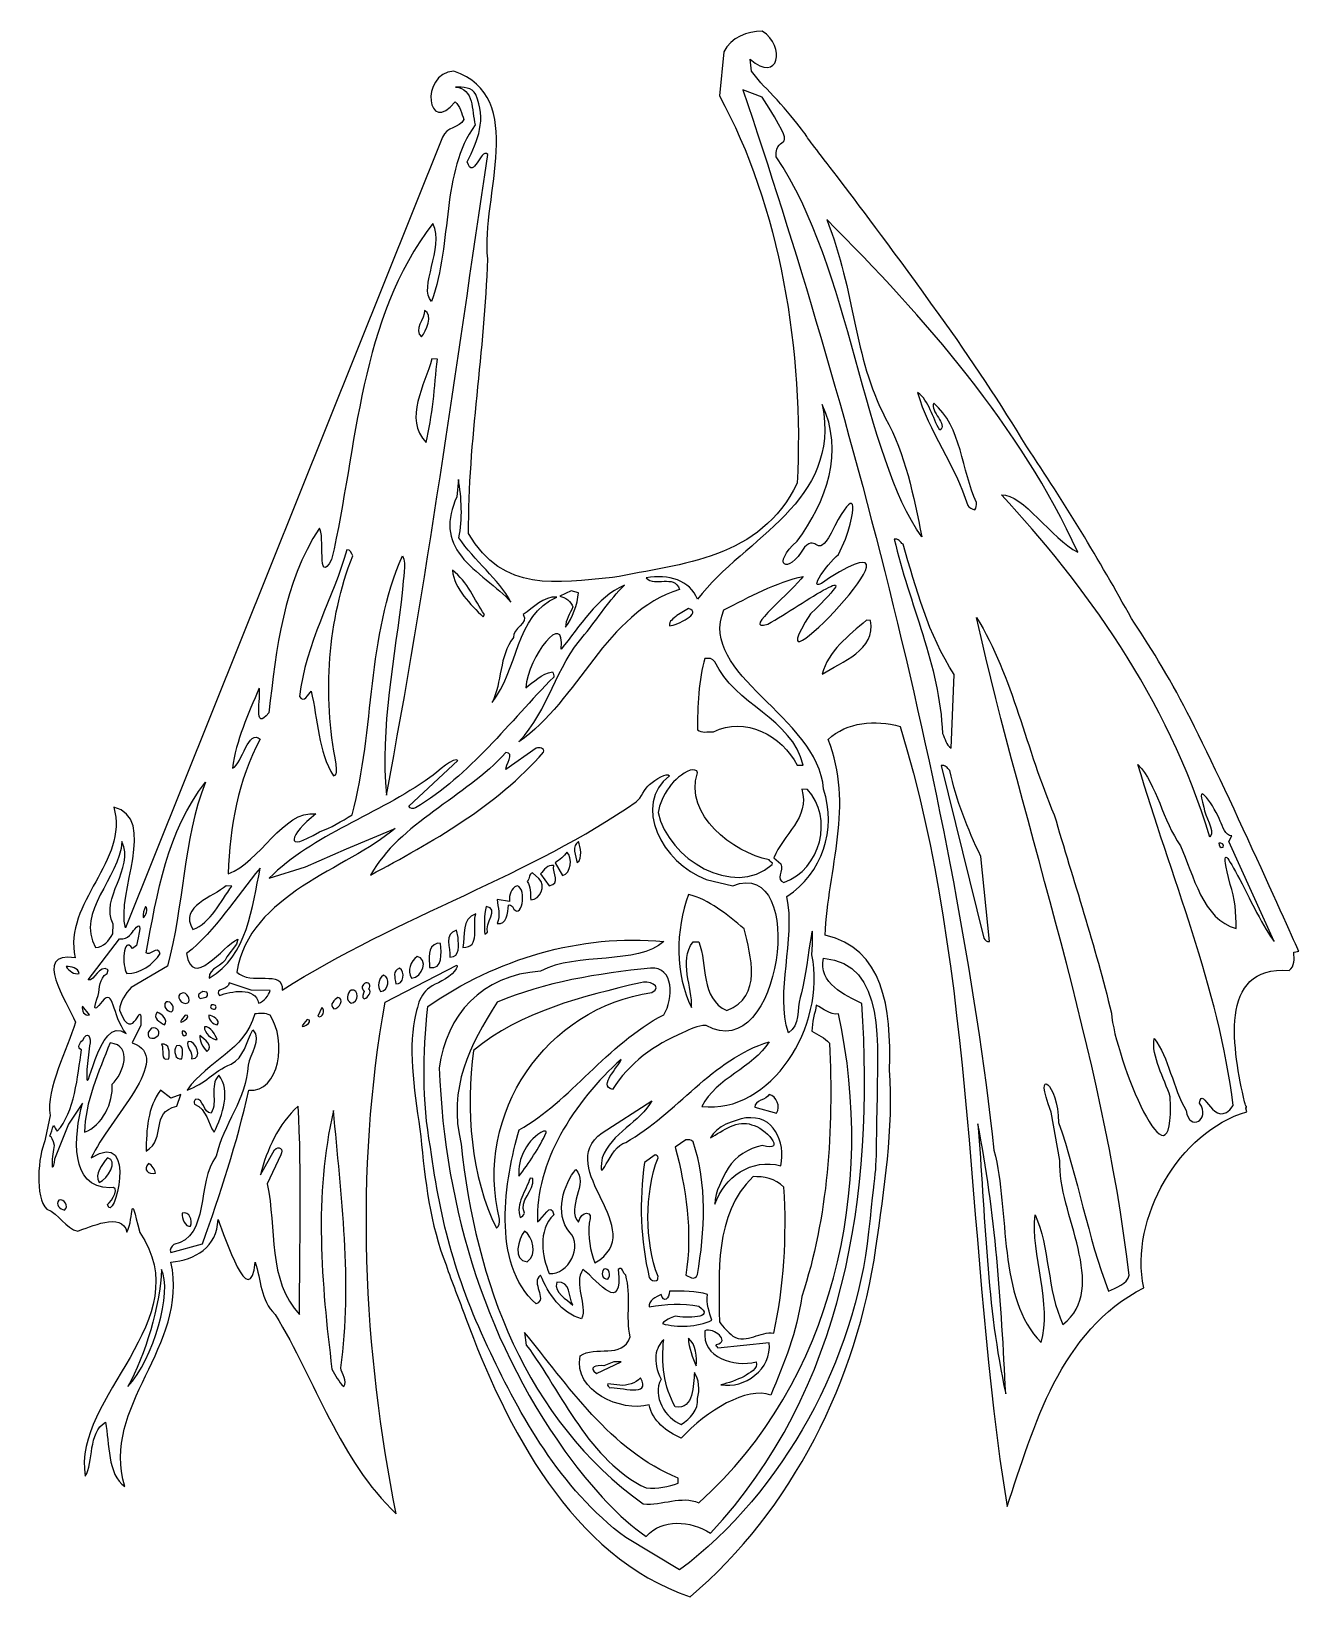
# Model space of a CAD drawing. Header units: centimetres. Extents: x -5.9 to 5.8, y -7.3 to 7.3.
import ezdxf

# ---------------------------------------------------------------- set-up
doc = ezdxf.new("R2010")
doc.units = ezdxf.units.CM
doc.header["$MEASUREMENT"] = 0
doc.layers.add('Ebene 1', color=7, linetype='Continuous')

msp = doc.modelspace()

# ---------------------------------------------------------------- linework, layer by layer
at = {"layer": 'Ebene 1'}
for points, knots in [([(5.8015, -1.2858), (5.80658, -1.3493), (5.81166, -1.4128), (5.75832, -1.45598), (5.75832, -1.45598), (5.08522, -1.39756), (5.2427, -2.2129), (5.3443, -2.67264), (5.3443, -2.67264), (5.35192, -2.69804), (5.357, -2.71328), (5.357, -2.71328), (5.357, -2.71328), (5.357, -2.71328), (5.3697, -2.71836), (5.357, -2.73106), (5.357, -2.73106), (5.357, -2.73106), (5.36462, -2.76408), (5.36462, -2.76408), (5.36462, -2.76408), (4.73724, -2.95204), (4.27496, -3.7496), (4.40958, -4.3973), (4.40958, -4.3973), (3.63234, -4.79608), (3.3885, -5.68508), (3.14212, -6.42676), (3.14212, -6.42676), (2.76112, -4.10012), (2.85764, -1.48138), (2.14898, 0.80969), (2.14898, 0.80969), (1.91784, 0.87065), (1.65876, 0.85541), (1.48096, 0.68777), (1.48096, 0.68777), (1.72734, 0.08325), (1.48096, -0.50856), (1.45302, -1.12832), (1.45302, -1.12832), (1.9915, -1.24516), (2.07278, -1.79888), (2.04992, -2.37546), (2.04992, -2.37546), (2.0931, -2.92156), (1.99912, -3.48798), (1.92546, -4.02646), (1.92546, -4.02646), (1.75528, -5.23804), (1.14822, -6.4674), (0.2008, -7.26242), (0.2008, -7.26242), (-0.90155, -6.89158), (-1.50607, -5.68508), (-1.88199, -4.67416), (-1.88199, -4.67416), (-1.93787, -4.5116), (-2.01153, -4.3465), (-2.06233, -4.18394), (-2.06233, -4.18394), (-2.20965, -3.81818), (-2.26045, -3.38892), (-2.29601, -2.99522), (-2.29601, -2.99522), (-2.34935, -2.62184), (-2.41793, -2.20782), (-2.35443, -1.91064), (-2.35443, -1.91064), (-2.31887, -1.74808), (-2.30363, -1.63886), (-2.13345, -1.56774), (-2.13345, -1.56774), (-2.04709, -1.52964), (-1.94041, -1.44074), (-1.96327, -1.40518), (-1.96327, -1.40518), (-1.96327, -1.40518), (-2.62621, -1.74808), (-2.62621, -1.74808), (-2.62621, -1.74808), (-2.91323, -3.30256), (-2.82687, -5.00436), (-2.52461, -6.49534), (-2.52461, -6.49534), (-3.05039, -5.99496), (-3.27391, -5.26344), (-3.64729, -4.64368), (-3.64729, -4.64368), (-3.78699, -4.5116), (-3.77937, -4.32364), (-3.83271, -4.15854), (-3.83271, -4.15854), (-3.88351, -4.63098), (-4.11211, -3.93248), (-4.17815, -3.76484), (-4.17815, -3.76484), (-4.18577, -4.01884), (-4.38897, -4.14076), (-4.61503, -4.15854), (-4.61503, -4.15854), (-4.44231, -4.95102), (-5.27289, -5.4895), (-5.04175, -6.24134), (-5.04175, -6.24134), (-5.20685, -6.12704), (-5.18399, -5.84256), (-5.22209, -5.64444), (-5.22209, -5.64444), (-5.38465, -5.74096), (-5.33131, -6.01782), (-5.41005, -6.14482), (-5.41005, -6.14482), (-5.53451, -5.41076), (-4.34579, -4.69448), (-4.90459, -3.88422), (-4.90459, -3.88422), (-5.00873, -3.46004), (-4.95031, -3.74452), (-5.02397, -3.88168), (-5.02397, -3.88168), (-5.06461, -3.68356), (-5.37703, -3.84104), (-5.47863, -3.87152), (-5.47863, -3.87152), (-5.59547, -3.8512), (-5.65135, -3.70642), (-5.76565, -3.66832), (-5.76565, -3.66832), (-5.88249, -3.56418), (-5.84439, -3.1654), (-5.78343, -3.03332), (-5.78343, -3.03332), (-5.77073, -2.95458), (-5.75041, -2.87584), (-5.73517, -2.79964), (-5.73517, -2.79964), (-5.78089, -2.54564), (-5.57007, -2.1875), (-5.50149, -1.9335), (-5.50149, -1.9335), (-5.57515, -1.74046), (-5.91043, -1.27818), (-5.50403, -1.3366), (-5.50403, -1.3366), (-5.61579, -0.81844), (-5.00111, -0.44252), (-5.14589, 0.06039), (-5.14589, 0.06039), (-4.73187, -0.03866), (-5.12557, -0.74224), (-5.03667, -1.05974), (-5.03667, -1.05974), (-5.03667, -1.05974), (-2.09535, 6.27577), (-2.09535, 6.27577), (-2.09535, 6.27577), (-2.05979, 6.36975), (-1.94041, 6.35705), (-1.89723, 6.43833), (-1.89723, 6.43833), (-1.91755, 6.49421), (-1.93533, 6.56279), (-1.97851, 6.60343), (-1.97851, 6.60343), (-2.23505, 6.27577), (-2.31379, 6.85997), (-1.99121, 6.88791), (-1.99121, 6.88791), (-1.29779, 6.64407), (-1.73721, 5.72967), (-1.67625, 5.14547), (-1.67625, 5.14547), (-1.70165, 4.29203), (-1.85659, 3.46907), (-1.85405, 2.59785), (-1.85405, 2.59785), (-1.53147, 2.04413), (-1.03617, 2.14319), (-0.51801, 2.18891), (-0.51801, 2.18891), (0.13222, 2.32099), (0.85358, 2.36163), (1.19394, 3.06521), (1.19394, 3.06521), (1.26252, 4.26409), (1.03138, 5.64839), (0.47258, 6.65677), (0.47258, 6.65677), (0.47258, 6.65677), (0.51322, 7.06571), (0.51322, 7.06571), (0.51322, 7.06571), (0.5818, 7.20287), (0.73166, 7.25621), (0.86882, 7.25621), (0.86882, 7.25621), (1.09996, 7.11905), (1.01868, 6.76599), (0.7596, 6.99713), (0.7596, 6.99713), (0.7596, 6.99713), (0.7723, 6.88791), (0.7723, 6.88791), (0.7723, 6.88791), (0.7723, 6.88791), (0.85612, 6.77869), (0.85612, 6.77869), (0.85612, 6.77869), (0.99582, 6.64407), (1.23712, 6.35705), (1.27776, 6.28847), (1.27776, 6.28847), (1.32856, 6.20465), (1.68416, 5.78047), (2.5122, 4.62985), (2.5122, 4.62985), (2.80938, 4.21837), (3.08878, 3.78911), (3.325, 3.40303), (3.325, 3.40303), (3.67044, 2.88487), (3.9981, 2.35401), (4.29528, 1.81045), (4.29528, 1.81045), (4.44768, 1.58439), (4.64326, 1.27197), (4.81344, 0.93923), (4.81344, 0.93923), (5.1538, 0.28137), (5.84722, -1.27564), (5.84722, -1.27564), (5.84722, -1.27564), (5.84722, -1.27564), (5.82944, -1.27818), (5.8015, -1.2858)], [0, 0, 0, 0, 0.01694915, 0.01694915, 0.01694915, 0.01694915, 0.03389831, 0.03389831, 0.03389831, 0.03389831, 0.05084746, 0.05084746, 0.05084746, 0.05084746, 0.06779661, 0.06779661, 0.06779661, 0.06779661, 0.08474576, 0.08474576, 0.08474576, 0.08474576, 0.10169492, 0.10169492, 0.10169492, 0.10169492, 0.11864407, 0.11864407, 0.11864407, 0.11864407, 0.13559322, 0.13559322, 0.13559322, 0.13559322, 0.15254237, 0.15254237, 0.15254237, 0.15254237, 0.16949153, 0.16949153, 0.16949153, 0.16949153, 0.18644068, 0.18644068, 0.18644068, 0.18644068, 0.20338983, 0.20338983, 0.20338983, 0.20338983, 0.22033898, 0.22033898, 0.22033898, 0.22033898, 0.23728814, 0.23728814, 0.23728814, 0.23728814, 0.25423729, 0.25423729, 0.25423729, 0.25423729, 0.27118644, 0.27118644, 0.27118644, 0.27118644, 0.28813559, 0.28813559, 0.28813559, 0.28813559, 0.30508475, 0.30508475, 0.30508475, 0.30508475, 0.3220339, 0.3220339, 0.3220339, 0.3220339, 0.33898305, 0.33898305, 0.33898305, 0.33898305, 0.3559322, 0.3559322, 0.3559322, 0.3559322, 0.37288136, 0.37288136, 0.37288136, 0.37288136, 0.38983051, 0.38983051, 0.38983051, 0.38983051, 0.40677966, 0.40677966, 0.40677966, 0.40677966, 0.42372881, 0.42372881, 0.42372881, 0.42372881, 0.44067797, 0.44067797, 0.44067797, 0.44067797, 0.45762712, 0.45762712, 0.45762712, 0.45762712, 0.47457627, 0.47457627, 0.47457627, 0.47457627, 0.49152542, 0.49152542, 0.49152542, 0.49152542, 0.50847458, 0.50847458, 0.50847458, 0.50847458, 0.52542373, 0.52542373, 0.52542373, 0.52542373, 0.54237288, 0.54237288, 0.54237288, 0.54237288, 0.55932203, 0.55932203, 0.55932203, 0.55932203, 0.57627119, 0.57627119, 0.57627119, 0.57627119, 0.59322034, 0.59322034, 0.59322034, 0.59322034, 0.61016949, 0.61016949, 0.61016949, 0.61016949, 0.62711864, 0.62711864, 0.62711864, 0.62711864, 0.6440678, 0.6440678, 0.6440678, 0.6440678, 0.66101695, 0.66101695, 0.66101695, 0.66101695, 0.6779661, 0.6779661, 0.6779661, 0.6779661, 0.69491525, 0.69491525, 0.69491525, 0.69491525, 0.71186441, 0.71186441, 0.71186441, 0.71186441, 0.72881356, 0.72881356, 0.72881356, 0.72881356, 0.74576271, 0.74576271, 0.74576271, 0.74576271, 0.76271186, 0.76271186, 0.76271186, 0.76271186, 0.77966102, 0.77966102, 0.77966102, 0.77966102, 0.79661017, 0.79661017, 0.79661017, 0.79661017, 0.81355932, 0.81355932, 0.81355932, 0.81355932, 0.83050847, 0.83050847, 0.83050847, 0.83050847, 0.84745763, 0.84745763, 0.84745763, 0.84745763, 0.86440678, 0.86440678, 0.86440678, 0.86440678, 0.88135593, 0.88135593, 0.88135593, 0.88135593, 0.89830508, 0.89830508, 0.89830508, 0.89830508, 0.91525424, 0.91525424, 0.91525424, 0.91525424, 0.93220339, 0.93220339, 0.93220339, 0.93220339, 0.94915254, 0.94915254, 0.94915254, 0.94915254, 0.96610169, 0.96610169, 0.96610169, 0.96610169, 0.98305085, 0.98305085, 0.98305085, 0.98305085, 1, 1, 1, 1]), ([(-2.26299, 4.66795), (-2.18171, 4.62731), (-2.24521, 4.47745), (-2.29093, 4.42157), (-2.29093, 4.42157), (-2.36967, 4.49015), (-2.25791, 4.58667), (-2.26299, 4.66795)], [0, 0, 0, 0, 0.5, 0.5, 0.5, 0.5, 1, 1, 1, 1]), ([(-2.19441, 4.21837), (-2.19441, 4.21837), (-2.14361, 4.21583), (-2.14361, 4.21583), (-2.14361, 4.21583), (-2.16901, 3.95929), (-2.18933, 3.68497), (-2.24775, 3.44113), (-2.24775, 3.44113), (-2.45857, 3.66465), (-2.25791, 3.97707), (-2.19441, 4.21837)], [0, 0, 0, 0, 0.33333333, 0.33333333, 0.33333333, 0.33333333, 0.66666667, 0.66666667, 0.66666667, 0.66666667, 1, 1, 1, 1]), ([(2.31154, 3.90595), (2.42076, 3.82975), (2.4487, 3.67227), (2.51728, 3.55543), (2.51728, 3.55543), (2.59856, 3.60877), (2.42076, 3.73323), (2.4614, 3.80689), (2.4614, 3.80689), (2.72048, 3.59099), (2.72048, 3.17951), (2.85764, 2.88487), (2.85764, 2.88487), (2.85764, 2.85947), (2.85764, 2.83407), (2.8424, 2.81883), (2.8424, 2.81883), (2.817, 2.82391), (2.78906, 2.83915), (2.77636, 2.85947), (2.77636, 2.85947), (2.66714, 3.22523), (2.40806, 3.55289), (2.31154, 3.90595)], [0, 0, 0, 0, 0.16666667, 0.16666667, 0.16666667, 0.16666667, 0.33333333, 0.33333333, 0.33333333, 0.33333333, 0.5, 0.5, 0.5, 0.5, 0.66666667, 0.66666667, 0.66666667, 0.66666667, 0.83333333, 0.83333333, 0.83333333, 0.83333333, 1, 1, 1, 1]), ([(2.09564, 2.54451), (2.13374, 2.55467), (2.14898, 2.51911), (2.17692, 2.49879), (2.17692, 2.49879), (2.29884, 2.08985), (2.40806, 1.66059), (2.6519, 1.28975), (2.6519, 1.28975), (2.6519, 1.28975), (2.62396, 0.60903), (2.62396, 0.60903), (2.62396, 0.60903), (2.57062, 0.63443), (2.57062, 0.69793), (2.54268, 0.74365), (2.54268, 0.74365), (2.51728, 1.37865), (2.23026, 1.95269), (2.09564, 2.54451)], [0, 0, 0, 0, 0.2, 0.2, 0.2, 0.2, 0.4, 0.4, 0.4, 0.4, 0.6, 0.6, 0.6, 0.6, 0.8, 0.8, 0.8, 0.8, 1, 1, 1, 1]), ([(-2.98435, 2.44799), (-2.94879, 2.45307), (-2.94117, 2.41497), (-2.92847, 2.39211), (-2.92847, 2.39211), (-3.15961, 1.80283), (-3.21041, 1.09925), (-3.08087, 0.45917), (-3.08087, 0.45917), (-3.08595, 0.42361), (-3.06055, 0.36519), (-3.10627, 0.34995), (-3.10627, 0.34995), (-3.25105, 0.57093), (-3.25105, 0.87827), (-3.31455, 1.13735), (-3.31455, 1.13735), (-3.33741, 1.11195), (-3.38313, 1.01543), (-3.42123, 1.08655), (-3.42123, 1.08655), (-3.37043, 1.57423), (-3.10373, 2.00857), (-2.98435, 2.44799)], [0, 0, 0, 0, 0.16666667, 0.16666667, 0.16666667, 0.16666667, 0.33333333, 0.33333333, 0.33333333, 0.33333333, 0.5, 0.5, 0.5, 0.5, 0.66666667, 0.66666667, 0.66666667, 0.66666667, 0.83333333, 0.83333333, 0.83333333, 0.83333333, 1, 1, 1, 1]), ([(0.18556, 1.90189), (0.32272, 1.86379), (0.07888, 1.74695), (0.0103, 1.74187), (0.0103, 1.74187), (0.00014, 1.78759), (0.05094, 1.80791), (0.07888, 1.83839), (0.07888, 1.83839), (0.07888, 1.83839), (0.18556, 1.90189), (0.18556, 1.90189)], [0, 0, 0, 0, 0.33333333, 0.33333333, 0.33333333, 0.33333333, 0.66666667, 0.66666667, 0.66666667, 0.66666667, 1, 1, 1, 1]), ([(0.33796, 1.43961), (0.3786, 1.44215), (0.404, 1.44215), (0.43194, 1.40913), (0.43194, 1.40913), (0.60974, 1.01035), (1.1533, 0.88335), (1.24982, 0.44901), (1.24982, 0.44901), (1.24982, 0.44901), (1.19394, 0.44901), (1.19394, 0.44901), (1.19394, 0.44901), (1.05932, 0.72333), (0.70372, 0.90621), (0.41924, 0.75889), (0.41924, 0.75889), (0.36336, 0.76143), (0.31002, 0.74619), (0.26938, 0.77667), (0.26938, 0.77667), (0.26938, 0.97987), (0.28208, 1.25673), (0.33796, 1.43961)], [0, 0, 0, 0, 0.16666667, 0.16666667, 0.16666667, 0.16666667, 0.33333333, 0.33333333, 0.33333333, 0.33333333, 0.5, 0.5, 0.5, 0.5, 0.66666667, 0.66666667, 0.66666667, 0.66666667, 0.83333333, 0.83333333, 0.83333333, 0.83333333, 1, 1, 1, 1]), ([(-1.22667, 0.60903), (-1.20127, 0.61411), (-1.14539, 0.60903), (-1.15809, 0.57093), (-1.15809, 0.57093), (-1.59497, 0.06801), (-2.19695, -0.26472), (-2.76337, -0.56952), (-2.76337, -0.56952), (-2.49413, -0.08692), (-1.88453, 0.14929), (-1.50861, 0.56585), (-1.50861, 0.56585), (-1.41717, 0.56585), (-1.51369, 0.45155), (-1.50861, 0.40837), (-1.50861, 0.40837), (-1.50861, 0.40837), (-1.22667, 0.60903), (-1.22667, 0.60903)], [0, 0, 0, 0, 0.2, 0.2, 0.2, 0.2, 0.4, 0.4, 0.4, 0.4, 0.6, 0.6, 0.6, 0.6, 0.8, 0.8, 0.8, 0.8, 1, 1, 1, 1]), ([(2.52998, 0.44647), (2.57062, 0.45663), (2.58586, 0.42107), (2.61126, 0.40075), (2.61126, 0.40075), (2.66714, 0.12389), (2.77636, -0.14026), (2.89828, -0.3968), (2.89828, -0.3968), (2.89828, -0.3968), (2.97956, -1.18674), (2.97956, -1.18674), (2.97956, -1.18674), (2.95162, -1.19436), (2.93892, -1.16896), (2.92622, -1.15626), (2.92622, -1.15626), (2.92622, -1.15626), (2.52998, 0.44647), (2.52998, 0.44647)], [0, 0, 0, 0, 0.2, 0.2, 0.2, 0.2, 0.4, 0.4, 0.4, 0.4, 0.6, 0.6, 0.6, 0.6, 0.8, 0.8, 0.8, 0.8, 1, 1, 1, 1]), ([(0.2008, 0.40329), (0.22874, 0.40583), (0.26938, 0.41091), (0.26938, 0.37789), (0.26938, 0.37789), (0.14492, -0.00818), (0.59704, -0.36124), (0.93486, -0.42728), (0.93486, -0.42728), (0.93486, -0.44252), (0.97804, -0.45522), (0.9628, -0.473), (0.9628, -0.473), (0.59704, -0.78796), (0.00014, -0.41966), (-0.09637, 0.00959), (-0.09637, 0.00959), (-0.06843, 0.16961), (0.05094, 0.34233), (0.2008, 0.40329)], [0, 0, 0, 0, 0.2, 0.2, 0.2, 0.2, 0.4, 0.4, 0.4, 0.4, 0.6, 0.6, 0.6, 0.6, 0.8, 0.8, 0.8, 0.8, 1, 1, 1, 1]), ([(1.23712, 0.22803), (1.23712, 0.22803), (1.29046, 0.22549), (1.29046, 0.22549), (1.29046, 0.22549), (1.5343, -0.03866), (1.41238, -0.51872), (1.07202, -0.6381), (1.07202, -0.6381), (0.99074, -0.6127), (1.07202, -0.52888), (1.04408, -0.46538), (1.04408, -0.46538), (1.04408, -0.46538), (0.97804, -0.4095), (0.97804, -0.4095), (0.97804, -0.4095), (1.05932, -0.19614), (1.3184, -0.03866), (1.23712, 0.22803)], [0, 0, 0, 0, 0.2, 0.2, 0.2, 0.2, 0.4, 0.4, 0.4, 0.4, 0.6, 0.6, 0.6, 0.6, 0.8, 0.8, 0.8, 0.8, 1, 1, 1, 1]), ([(-0.25893, -1.56774), (-0.19289, -1.54234), (-0.04303, -1.60076), (-0.15225, -1.65918), (-0.15225, -1.65918), (-1.13269, -1.79888), (-1.80833, -2.77932), (-1.56703, -3.7623), (-1.56703, -3.7623), (-1.56449, -3.79024), (-1.56957, -3.82834), (-1.59497, -3.84358), (-1.59497, -3.84358), (-1.83119, -3.37876), (-1.88199, -2.73614), (-1.80833, -2.19766), (-1.80833, -2.19766), (-1.37145, -1.8319), (-0.79233, -1.69474), (-0.25893, -1.56774)], [0, 0, 0, 0, 0.2, 0.2, 0.2, 0.2, 0.4, 0.4, 0.4, 0.4, 0.6, 0.6, 0.6, 0.6, 0.8, 0.8, 0.8, 0.8, 1, 1, 1, 1]), ([(-1.33589, -4.81132), (-0.94219, -5.2863), (-0.53325, -5.91368), (0.09158, -6.1626), (0.09158, -6.1626), (0.09158, -6.1626), (0.09158, -6.21086), (0.09158, -6.21086), (0.09158, -6.21086), (0.00014, -6.2388), (-0.09637, -6.26674), (-0.20559, -6.25404), (-0.20559, -6.25404), (-0.73645, -6.00512), (-0.98283, -5.37774), (-1.31811, -4.92816), (-1.31811, -4.92816), (-1.31811, -4.92816), (-1.33589, -4.81132), (-1.33589, -4.81132)], [0, 0, 0, 0, 0.2, 0.2, 0.2, 0.2, 0.4, 0.4, 0.4, 0.4, 0.6, 0.6, 0.6, 0.6, 0.8, 0.8, 0.8, 0.8, 1, 1, 1, 1])]:
    msp.add_open_spline(points, degree=3, knots=knots, dxfattribs=at)
at = {"layer": 'Ebene 1', "color": 7}
for points, knots in [([(-1.97597, 6.73805), (-1.90739, 6.73805), (-1.81849, 6.73805), (-1.78801, 6.66947), (-1.78801, 6.66947), (-1.68387, 6.43833), (-1.76769, 6.24783), (-1.86675, 6.04463), (-1.86675, 6.04463), (-1.80579, 5.86683), (-1.74483, 6.17925), (-1.67625, 6.11321), (-1.67625, 6.11321), (-1.97089, 4.11931), (-2.24775, 2.11779), (-2.61605, 0.17215), (-2.61605, 0.17215), (-2.67701, 0.78937), (-2.53731, 1.45485), (-2.46619, 2.07969), (-2.46619, 2.07969), (-2.46619, 2.17875), (-2.42555, 2.31337), (-2.46619, 2.39211), (-2.46619, 2.39211), (-2.80147, 1.63265), (-2.72019, 0.79445), (-2.93355, -0.01072), (-2.93355, -0.01072), (-3.03007, -0.07168), (-3.13167, -0.1301), (-3.23835, -0.1682), (-3.23835, -0.1682), (-3.57617, -0.37648), (-3.51521, -0.1936), (-3.27137, -0.0031), (-3.27137, -0.0031), (-3.57363, 0.04007), (-3.78953, -0.4603), (-4.08417, -0.55682), (-4.08417, -0.55682), (-4.06639, -0.11994), (-3.99273, 0.31185), (-3.78699, 0.69031), (-3.78699, 0.69031), (-3.89621, 0.79191), (-3.95209, 0.46425), (-4.04353, 0.42107), (-4.04353, 0.42107), (-4.01305, 0.68015), (-3.89621, 0.92399), (-3.79715, 1.16529), (-3.79715, 1.16529), (-3.77429, 1.08655), (-3.85811, 0.74619), (-3.70571, 0.93669), (-3.70571, 0.93669), (-3.63967, 1.53359), (-3.57109, 2.13303), (-3.23835, 2.64865), (-3.23835, 2.64865), (-3.18247, 2.59531), (-3.26629, 2.09747), (-3.12405, 2.35655), (-3.12405, 2.35655), (-2.88275, 3.40811), (-2.87259, 4.58667), (-2.18425, 5.47313), (-2.18425, 5.47313), (-2.07249, 5.23945), (-2.32395, 4.88639), (-2.19695, 4.74923), (-2.19695, 4.74923), (-1.99883, 5.30803), (-2.11313, 5.95065), (-1.79309, 6.38753), (-1.79309, 6.38753), (-1.82611, 6.52469), (-1.80071, 6.72535), (-1.97597, 6.73805)], [0, 0, 0, 0, 0.05, 0.05, 0.05, 0.05, 0.1, 0.1, 0.1, 0.1, 0.15, 0.15, 0.15, 0.15, 0.2, 0.2, 0.2, 0.2, 0.25, 0.25, 0.25, 0.25, 0.3, 0.3, 0.3, 0.3, 0.35, 0.35, 0.35, 0.35, 0.4, 0.4, 0.4, 0.4, 0.45, 0.45, 0.45, 0.45, 0.5, 0.5, 0.5, 0.5, 0.55, 0.55, 0.55, 0.55, 0.6, 0.6, 0.6, 0.6, 0.65, 0.65, 0.65, 0.65, 0.7, 0.7, 0.7, 0.7, 0.75, 0.75, 0.75, 0.75, 0.8, 0.8, 0.8, 0.8, 0.85, 0.85, 0.85, 0.85, 0.9, 0.9, 0.9, 0.9, 0.95, 0.95, 0.95, 0.95, 1, 1, 1, 1]), ([(5.22746, -0.2063), (5.22746, -0.2063), (5.19952, -0.25964), (5.19952, -0.25964), (5.19952, -0.25964), (5.19952, -0.25964), (5.62116, -1.18674), (5.62116, -1.18674), (5.62116, -1.18674), (5.4459, -0.981), (5.02426, 0.06801), (5.21222, -0.65588), (5.21222, -0.65588), (5.2554, -0.78288), (5.2681, -0.92258), (5.2681, -1.06482), (5.2681, -1.06482), (4.95568, -0.98608), (4.87186, -0.56444), (4.74994, -0.29774), (4.74994, -0.29774), (4.58738, -0.0666), (4.5315, 0.27121), (4.35624, 0.45663), (4.35624, 0.45663), (4.65596, -0.5619), (5.10554, -1.61346), (5.24016, -2.7082), (5.24016, -2.7082), (5.06236, -2.95712), (4.95568, -2.49738), (4.92774, -2.68534), (4.92774, -2.68534), (5.03696, -2.84028), (4.83122, -2.95458), (4.80328, -2.75392), (4.80328, -2.75392), (4.68136, -2.54564), (4.64072, -2.25608), (4.5061, -2.0859), (4.5061, -2.0859), (4.47816, -2.251), (4.60008, -2.45166), (4.65596, -2.62692), (4.65596, -2.62692), (4.6966, -3.62514), (4.1378, -2.25608), (4.10986, -1.84968), (4.10986, -1.84968), (3.96, -1.22992), (3.7568, -0.62032), (3.579, -0.01072), (3.579, -0.01072), (3.31992, 0.58871), (3.198, 1.27197), (2.85764, 1.82061), (2.85764, 1.82061), (3.30722, -0.1809), (4.02858, -2.19258), (4.27496, -4.28046), (4.27496, -4.28046), (4.25972, -4.36428), (4.1505, -4.3973), (4.08192, -4.42778), (4.08192, -4.42778), (3.89142, -3.92994), (3.79744, -3.37368), (3.61964, -2.86314), (3.61964, -2.86314), (3.61964, -2.505), (3.37326, -2.32212), (3.55106, -2.76916), (3.55106, -2.76916), (3.55106, -2.76916), (3.63234, -3.2162), (3.63234, -3.2162), (3.63234, -3.2162), (3.60694, -3.70642), (4.09716, -4.3973), (3.66028, -4.73766), (3.66028, -4.73766), (3.51042, -4.4227), (3.53836, -4.01376), (3.4012, -3.72166), (3.4012, -3.72166), (3.36056, -4.07726), (3.5663, -4.56748), (3.45708, -4.9053), (3.45708, -4.9053), (3.04814, -4.49128), (3.17006, -3.6988), (3.0202, -3.12222), (3.0202, -3.12222), (2.66714, 0.08833), (1.65876, 3.85261), (0.69102, 6.71265), (0.69102, 6.71265), (0.69102, 6.71265), (0.86882, 6.64407), (0.86882, 6.64407), (0.86882, 6.64407), (1.2549, 6.05733), (0.98312, 6.33927), (1.0009, 6.09289), (1.0009, 6.09289), (1.69686, 5.05657), (1.80862, 3.31159), (2.35218, 2.56737), (2.35218, 2.56737), (2.2709, 2.94837), (2.20232, 3.33191), (2.01182, 3.67227), (2.01182, 3.67227), (1.7121, 4.24377), (1.74004, 4.83051), (1.46826, 5.51123), (1.46826, 5.51123), (2.38012, 4.59937), (3.26658, 3.58845), (3.79744, 2.42513), (3.79744, 2.42513), (3.55106, 2.54705), (3.29198, 2.96869), (3.08878, 2.95599), (3.08878, 2.95599), (3.85078, 2.13557), (4.62802, 1.08655), (5.02426, -0.219), (5.02426, -0.219), (5.0776, -0.1428), (4.96838, -0.03104), (4.96838, 0.06039), (4.96838, 0.06039), (4.87186, 0.34995), (5.0776, 0.05023), (5.11824, -0.06914), (5.11824, -0.06914), (5.14618, -0.1174), (5.15888, -0.20376), (5.22746, -0.2063)], [0, 0, 0, 0, 0.02857143, 0.02857143, 0.02857143, 0.02857143, 0.05714286, 0.05714286, 0.05714286, 0.05714286, 0.08571429, 0.08571429, 0.08571429, 0.08571429, 0.11428571, 0.11428571, 0.11428571, 0.11428571, 0.14285714, 0.14285714, 0.14285714, 0.14285714, 0.17142857, 0.17142857, 0.17142857, 0.17142857, 0.2, 0.2, 0.2, 0.2, 0.22857143, 0.22857143, 0.22857143, 0.22857143, 0.25714286, 0.25714286, 0.25714286, 0.25714286, 0.28571429, 0.28571429, 0.28571429, 0.28571429, 0.31428571, 0.31428571, 0.31428571, 0.31428571, 0.34285714, 0.34285714, 0.34285714, 0.34285714, 0.37142857, 0.37142857, 0.37142857, 0.37142857, 0.4, 0.4, 0.4, 0.4, 0.42857143, 0.42857143, 0.42857143, 0.42857143, 0.45714286, 0.45714286, 0.45714286, 0.45714286, 0.48571429, 0.48571429, 0.48571429, 0.48571429, 0.51428571, 0.51428571, 0.51428571, 0.51428571, 0.54285714, 0.54285714, 0.54285714, 0.54285714, 0.57142857, 0.57142857, 0.57142857, 0.57142857, 0.6, 0.6, 0.6, 0.6, 0.62857143, 0.62857143, 0.62857143, 0.62857143, 0.65714286, 0.65714286, 0.65714286, 0.65714286, 0.68571429, 0.68571429, 0.68571429, 0.68571429, 0.71428571, 0.71428571, 0.71428571, 0.71428571, 0.74285714, 0.74285714, 0.74285714, 0.74285714, 0.77142857, 0.77142857, 0.77142857, 0.77142857, 0.8, 0.8, 0.8, 0.8, 0.82857143, 0.82857143, 0.82857143, 0.82857143, 0.85714286, 0.85714286, 0.85714286, 0.85714286, 0.88571429, 0.88571429, 0.88571429, 0.88571429, 0.91428571, 0.91428571, 0.91428571, 0.91428571, 0.94285714, 0.94285714, 0.94285714, 0.94285714, 0.97142857, 0.97142857, 0.97142857, 0.97142857, 1, 1, 1, 1]), ([(-1.95311, 0.49219), (-1.95311, 0.49219), (-2.40777, 0.06801), (-2.40777, 0.06801), (-2.40777, 0.06801), (-2.39507, 0.04515), (-2.36967, 0.04515), (-2.34681, 0.05277), (-2.34681, 0.05277), (-1.83881, 0.35757), (-1.47559, 0.85033), (-1.06411, 1.26689), (-1.06411, 1.26689), (-1.06411, 1.28213), (-1.06411, 1.30245), (-1.07681, 1.31515), (-1.07681, 1.31515), (-1.17333, 1.30245), (-1.25461, 1.21609), (-1.32319, 1.16783), (-1.32319, 1.16783), (-1.30033, 1.45739), (-0.95489, 1.90189), (-0.99553, 1.52597), (-0.99553, 1.52597), (-0.81773, 1.73679), (-0.66787, 2.00857), (-0.40879, 2.11779), (-0.40879, 2.11779), (-0.54595, 1.98317), (-0.65517, 1.81299), (-0.77709, 1.66059), (-0.77709, 1.66059), (-1.05141, 1.35833), (-1.10475, 0.96717), (-1.38669, 0.66745), (-1.38669, 0.66745), (-0.83297, 1.04337), (-0.58659, 1.86379), (0.10428, 2.07969), (0.10428, 2.07969), (0.05094, 2.22701), (-0.12431, 2.09747), (-0.20559, 2.18637), (-0.20559, 2.18637), (0.00014, 2.22193), (0.2008, 2.16605), (0.26938, 1.98825), (0.26938, 1.98825), (0.71896, 2.56991), (1.60288, 2.88741), (1.42762, 3.79419), (1.42762, 3.79419), (1.63082, 3.36239), (1.46826, 2.89249), (1.19394, 2.52673), (1.19394, 2.52673), (0.9501, 2.31337), (1.09996, 2.19653), (1.26252, 2.47085), (1.26252, 2.47085), (1.38444, 2.59785), (1.37174, 2.35147), (1.5089, 2.60039), (1.5089, 2.60039), (1.6994, 2.98901), (1.78068, 2.96615), (1.64352, 2.54451), (1.64352, 2.54451), (1.64352, 2.54451), (1.57748, 2.40481), (1.57748, 2.40481), (1.57748, 2.40481), (1.46826, 2.31337), (1.23712, 1.99079), (1.49366, 2.18637), (1.49366, 2.18637), (2.57062, 2.85693), (0.71896, 0.92653), (1.3184, 1.85363), (1.3184, 1.85363), (1.9026, 2.41497), (1.24982, 1.94507), (0.92216, 1.75711), (0.92216, 1.75711), (0.66308, 1.67583), (1.16854, 2.07969), (1.24982, 2.19907), (1.24982, 2.19907), (1.00344, 2.15081), (0.7469, 2.00857), (0.51322, 1.88919), (0.51322, 1.88919), (0.26938, 1.28467), (1.38444, 0.90621), (1.44032, 0.22803), (1.44032, 0.22803), (1.56224, -0.14788), (1.42762, -0.55174), (1.09996, -0.76764), (1.09996, -0.76764), (1.18124, -1.17404), (0.99074, -1.6541), (1.11266, -2.03256), (1.11266, -2.03256), (1.22188, -1.96144), (1.19394, -1.81412), (1.22188, -1.7049), (1.22188, -1.7049), (1.29046, -1.5017), (1.35904, -0.71176), (1.3311, -1.30866), (1.3311, -1.30866), (1.46826, -1.96906), (0.9501, -2.79202), (0.31002, -2.71582), (0.31002, -2.71582), (0.44464, -2.44912), (0.785, -2.36022), (0.93486, -2.11638), (0.93486, -2.11638), (0.404, -2.2764), (0.07888, -2.78186), (-0.39609, -3.04856), (-0.39609, -3.04856), (-0.54595, -3.08158), (-0.65517, -3.50322), (-0.61453, -3.1908), (-0.61453, -3.1908), (-0.53325, -2.96474), (-0.25893, -2.85806), (-0.15225, -2.66248), (-0.15225, -2.66248), (-0.15225, -2.66248), (-0.61453, -2.95966), (-0.61453, -2.95966), (-0.61453, -2.95966), (-1.07681, -3.29494), (-0.15225, -3.8639), (-0.68311, -4.16616), (-0.68311, -4.16616), (-0.72375, -4.05694), (-0.74915, -3.91978), (-0.73645, -3.79786), (-0.73645, -3.79786), (-0.68311, -3.66832), (-0.81773, -3.68356), (-0.83297, -3.79024), (-0.83297, -3.79024), (-0.95489, -3.65562), (-0.73645, -3.42702), (-0.85837, -3.30002), (-0.85837, -3.30002), (-0.96759, -3.42702), (-1.06411, -3.70896), (-0.91425, -3.88422), (-0.91425, -3.88422), (-0.79233, -4.01122), (-0.92695, -4.27792), (-1.10475, -4.26522), (-1.10475, -4.26522), (-1.17333, -4.11028), (-1.21397, -3.86644), (-1.06411, -3.72166), (-1.06411, -3.72166), (-1.08951, -3.58704), (-1.15809, -3.75468), (-1.21397, -3.78516), (-1.21397, -3.78516), (-1.24191, -3.25176), (-0.87361, -2.66248), (-0.43673, -2.27894), (-0.43673, -2.27894), (-0.46467, -2.35514), (-0.65517, -2.52024), (-0.51801, -2.55834), (-0.51801, -2.55834), (-0.36815, -2.3145), (-0.12431, -2.13924), (0.13222, -2.03256), (0.13222, -2.03256), (0.2008, -1.99954), (0.26938, -1.96398), (0.35066, -1.96398), (0.35066, -1.96398), (1.04408, -2.36022), (1.30316, -0.38918), (0.59704, -0.66858), (0.59704, -0.66858), (0.59704, -0.66858), (0.35066, -0.61016), (0.35066, -0.61016), (0.35066, -0.61016), (-0.05573, -0.4603), (-0.34275, 0.08833), (0.0103, 0.34995), (0.0103, 0.34995), (-0.01255, 0.39059), (-0.11669, 0.31693), (-0.17511, 0.27121), (-0.17511, 0.27121), (-0.22083, 0.23565), (-0.25131, 0.14421), (-0.29957, 0.11119), (-0.29957, 0.11119), (-1.25207, -0.5619), (-2.50175, -0.95052), (-3.58379, -1.63632), (-3.58379, -1.63632), (-3.56601, -1.43566), (-3.88097, -1.60076), (-4.00289, -1.46868), (-4.00289, -1.46868), (-3.88859, -0.74478), (-2.98181, -0.51618), (-2.53477, -0.13772), (-2.53477, -0.13772), (-2.53477, -0.13772), (-2.98689, -0.32568), (-2.98689, -0.32568), (-2.98689, -0.32568), (-2.98689, -0.32568), (-3.36535, -0.49332), (-3.36535, -0.49332), (-3.36535, -0.49332), (-3.36535, -0.49332), (-3.70317, -0.59746), (-3.70317, -0.59746), (-3.70317, -0.59746), (-3.29931, -0.19614), (-2.69225, -0.00564), (-2.21219, 0.33471), (-2.21219, 0.33471), (-2.14361, 0.38297), (-1.98359, 0.53791), (-1.95311, 0.49219)], [0, 0, 0, 0, 0.01694915, 0.01694915, 0.01694915, 0.01694915, 0.03389831, 0.03389831, 0.03389831, 0.03389831, 0.05084746, 0.05084746, 0.05084746, 0.05084746, 0.06779661, 0.06779661, 0.06779661, 0.06779661, 0.08474576, 0.08474576, 0.08474576, 0.08474576, 0.10169492, 0.10169492, 0.10169492, 0.10169492, 0.11864407, 0.11864407, 0.11864407, 0.11864407, 0.13559322, 0.13559322, 0.13559322, 0.13559322, 0.15254237, 0.15254237, 0.15254237, 0.15254237, 0.16949153, 0.16949153, 0.16949153, 0.16949153, 0.18644068, 0.18644068, 0.18644068, 0.18644068, 0.20338983, 0.20338983, 0.20338983, 0.20338983, 0.22033898, 0.22033898, 0.22033898, 0.22033898, 0.23728814, 0.23728814, 0.23728814, 0.23728814, 0.25423729, 0.25423729, 0.25423729, 0.25423729, 0.27118644, 0.27118644, 0.27118644, 0.27118644, 0.28813559, 0.28813559, 0.28813559, 0.28813559, 0.30508475, 0.30508475, 0.30508475, 0.30508475, 0.3220339, 0.3220339, 0.3220339, 0.3220339, 0.33898305, 0.33898305, 0.33898305, 0.33898305, 0.3559322, 0.3559322, 0.3559322, 0.3559322, 0.37288136, 0.37288136, 0.37288136, 0.37288136, 0.38983051, 0.38983051, 0.38983051, 0.38983051, 0.40677966, 0.40677966, 0.40677966, 0.40677966, 0.42372881, 0.42372881, 0.42372881, 0.42372881, 0.44067797, 0.44067797, 0.44067797, 0.44067797, 0.45762712, 0.45762712, 0.45762712, 0.45762712, 0.47457627, 0.47457627, 0.47457627, 0.47457627, 0.49152542, 0.49152542, 0.49152542, 0.49152542, 0.50847458, 0.50847458, 0.50847458, 0.50847458, 0.52542373, 0.52542373, 0.52542373, 0.52542373, 0.54237288, 0.54237288, 0.54237288, 0.54237288, 0.55932203, 0.55932203, 0.55932203, 0.55932203, 0.57627119, 0.57627119, 0.57627119, 0.57627119, 0.59322034, 0.59322034, 0.59322034, 0.59322034, 0.61016949, 0.61016949, 0.61016949, 0.61016949, 0.62711864, 0.62711864, 0.62711864, 0.62711864, 0.6440678, 0.6440678, 0.6440678, 0.6440678, 0.66101695, 0.66101695, 0.66101695, 0.66101695, 0.6779661, 0.6779661, 0.6779661, 0.6779661, 0.69491525, 0.69491525, 0.69491525, 0.69491525, 0.71186441, 0.71186441, 0.71186441, 0.71186441, 0.72881356, 0.72881356, 0.72881356, 0.72881356, 0.74576271, 0.74576271, 0.74576271, 0.74576271, 0.76271186, 0.76271186, 0.76271186, 0.76271186, 0.77966102, 0.77966102, 0.77966102, 0.77966102, 0.79661017, 0.79661017, 0.79661017, 0.79661017, 0.81355932, 0.81355932, 0.81355932, 0.81355932, 0.83050847, 0.83050847, 0.83050847, 0.83050847, 0.84745763, 0.84745763, 0.84745763, 0.84745763, 0.86440678, 0.86440678, 0.86440678, 0.86440678, 0.88135593, 0.88135593, 0.88135593, 0.88135593, 0.89830508, 0.89830508, 0.89830508, 0.89830508, 0.91525424, 0.91525424, 0.91525424, 0.91525424, 0.93220339, 0.93220339, 0.93220339, 0.93220339, 0.94915254, 0.94915254, 0.94915254, 0.94915254, 0.96610169, 0.96610169, 0.96610169, 0.96610169, 0.98305085, 0.98305085, 0.98305085, 0.98305085, 1, 1, 1, 1]), ([(-1.94803, 3.10077), (-1.92009, 2.93567), (-1.90485, 2.72739), (-1.94549, 2.55975), (-1.94549, 2.55975), (-1.80071, 2.34385), (-1.57465, 2.17621), (-1.46035, 1.96285), (-1.46035, 1.96285), (-1.57719, 2.09493), (-1.80071, 2.23463), (-1.92009, 2.38703), (-1.92009, 2.38703), (-2.04709, 2.54705), (-2.06233, 2.72231), (-1.96327, 2.93821), (-1.96327, 2.93821), (-1.96327, 2.93821), (-1.94803, 3.10077), (-1.94803, 3.10077)], [0, 0, 0, 0, 0.2, 0.2, 0.2, 0.2, 0.4, 0.4, 0.4, 0.4, 0.6, 0.6, 0.6, 0.6, 0.8, 0.8, 0.8, 0.8, 1, 1, 1, 1]), ([(-2.00391, 2.25749), (-1.85913, 2.15081), (-1.80071, 1.98317), (-1.70673, 1.84601), (-1.70673, 1.84601), (-1.70673, 1.84601), (-1.71943, 1.82569), (-1.71943, 1.82569), (-1.71943, 1.82569), (-1.83373, 1.93999), (-1.98613, 2.08223), (-2.00391, 2.25749)], [0, 0, 0, 0, 0.33333333, 0.33333333, 0.33333333, 0.33333333, 0.66666667, 0.66666667, 0.66666667, 0.66666667, 1, 1, 1, 1]), ([(-0.90155, 2.06699), (-0.90155, 2.06699), (-0.83297, 2.04921), (-0.83297, 2.04921), (-0.83297, 2.04921), (-0.84567, 1.93745), (-0.88631, 1.82061), (-0.95489, 1.72917), (-0.95489, 1.72917), (-0.95489, 1.79775), (-0.91425, 1.85363), (-0.88631, 1.91713), (-0.88631, 1.91713), (-0.90155, 1.96539), (-0.95489, 2.01111), (-1.00823, 2.01619), (-1.00823, 2.01619), (-1.00823, 2.01619), (-0.90155, 2.06699), (-0.90155, 2.06699)], [0, 0, 0, 0, 0.2, 0.2, 0.2, 0.2, 0.4, 0.4, 0.4, 0.4, 0.6, 0.6, 0.6, 0.6, 0.8, 0.8, 0.8, 0.8, 1, 1, 1, 1]), ([(-1.63561, 1.03067), (-1.54163, 1.21609), (-1.57211, 1.46247), (-1.43749, 1.63265), (-1.43749, 1.63265), (-1.44765, 1.72155), (-1.29271, 1.76473), (-1.34605, 1.84601), (-1.34605, 1.84601), (-1.25461, 1.90951), (-1.15809, 2.01873), (-1.03617, 2.00857), (-1.03617, 2.00857), (-1.42225, 1.84347), (-1.39431, 1.32531), (-1.63561, 1.03067)], [0, 0, 0, 0, 0.25, 0.25, 0.25, 0.25, 0.5, 0.5, 0.5, 0.5, 0.75, 0.75, 0.75, 0.75, 1, 1, 1, 1]), ([(1.83656, 1.79521), (1.83656, 1.79521), (1.87466, 1.79013), (1.87466, 1.79013), (1.87466, 1.79013), (1.93054, 1.52089), (1.60288, 1.40405), (1.42762, 1.29483), (1.42762, 1.29483), (1.48096, 1.51073), (1.67146, 1.64789), (1.83656, 1.79521)], [0, 0, 0, 0, 0.33333333, 0.33333333, 0.33333333, 0.33333333, 0.66666667, 0.66666667, 0.66666667, 0.66666667, 1, 1, 1, 1]), ([(-5.70469, -2.89108), (-5.71485, -2.9241), (-5.72755, -2.95712), (-5.73771, -2.99014), (-5.73771, -2.99014), (-5.72247, -2.99522), (-5.70977, -3.02316), (-5.69453, -3.07904), (-5.69453, -3.07904), (-5.71739, -3.1527), (-5.72501, -3.40416), (-5.69453, -3.2035), (-5.69453, -3.2035), (-5.69453, -3.2035), (-5.56499, -2.88092), (-5.56499, -2.88092), (-5.56499, -2.88092), (-5.56499, -2.88092), (-5.43545, -2.68534), (-5.43545, -2.68534), (-5.43545, -2.68534), (-5.51673, -2.99268), (-5.55737, -3.4702), (-5.18145, -3.4702), (-5.18145, -3.4702), (-5.06969, -3.44226), (-5.16367, -3.5972), (-5.20431, -3.62514), (-5.20431, -3.62514), (-5.15351, -3.83342), (-4.90459, -2.90632), (-5.35417, -3.1908), (-5.35417, -3.1908), (-5.19161, -2.8352), (-4.57693, -2.25608), (-4.97317, -2.12654), (-4.97317, -2.12654), (-4.97317, -2.12654), (-4.89443, -1.96144), (-4.89443, -1.96144), (-4.89443, -1.96144), (-4.88681, -1.65664), (-4.96047, -2.17734), (-5.09255, -1.82174), (-5.09255, -1.82174), (-5.08493, -1.74046), (-5.03921, -1.67442), (-4.98333, -1.61092), (-4.98333, -1.61092), (-4.98333, -1.61092), (-4.64805, -1.41534), (-4.64805, -1.41534), (-4.64805, -1.41534), (-4.49311, -0.86416), (-4.50835, -0.2444), (-4.29499, 0.29153), (-4.29499, 0.29153), (-4.65059, -0.15804), (-4.74203, -0.74478), (-4.84617, -1.29088), (-4.84617, -1.29088), (-4.81569, -1.32644), (-4.74203, -1.21722), (-4.71409, -1.29596), (-4.71409, -1.29596), (-4.77759, -1.39756), (-4.90459, -1.48646), (-5.02397, -1.48138), (-5.02397, -1.48138), (-5.06969, -1.42042), (-5.06461, -1.1207), (-4.97063, -1.25024), (-4.97063, -1.25024), (-4.97063, -1.25024), (-4.93507, -1.2223), (-4.93507, -1.2223), (-4.93507, -1.2223), (-4.88173, -1.01148), (-4.90459, -1.0191), (-4.95031, -1.0699), (-4.95031, -1.0699), (-4.98079, -1.10546), (-5.00365, -1.16642), (-5.09255, -1.16134), (-5.09255, -1.16134), (-5.09255, -1.16134), (-5.38211, -1.54234), (-5.38211, -1.54234), (-5.38211, -1.54234), (-5.32369, -1.55504), (-5.28051, -1.39502), (-5.19669, -1.44836), (-5.19669, -1.44836), (-5.19669, -1.44836), (-5.20685, -1.48138), (-5.20685, -1.48138), (-5.20685, -1.48138), (-5.28813, -1.53218), (-5.27035, -1.616), (-5.29067, -1.68712), (-5.29067, -1.68712), (-5.31861, -1.77856), (-5.35417, -1.86746), (-5.25257, -1.743), (-5.25257, -1.743), (-5.14081, -1.60584), (-5.16367, -1.86746), (-5.03159, -2.04018), (-5.03159, -2.04018), (-5.29321, -1.82936), (-5.41005, -2.77678), (-5.39481, -2.37292), (-5.39481, -2.37292), (-5.39481, -2.37292), (-5.36941, -2.15448), (-5.36941, -2.15448), (-5.36941, -2.15448), (-5.35163, -2.0732), (-5.38719, -2.00716), (-5.43291, -2.10114), (-5.43291, -2.10114), (-5.46085, -2.12654), (-5.49133, -2.16972), (-5.44561, -2.19004), (-5.44561, -2.19004), (-5.47863, -2.43642), (-5.51165, -2.7717), (-5.66913, -2.94442), (-5.66913, -2.94442), (-5.68183, -2.92664), (-5.69453, -2.90886), (-5.70469, -2.89108)], [0, 0, 0, 0, 0.03030303, 0.03030303, 0.03030303, 0.03030303, 0.06060606, 0.06060606, 0.06060606, 0.06060606, 0.09090909, 0.09090909, 0.09090909, 0.09090909, 0.12121212, 0.12121212, 0.12121212, 0.12121212, 0.15151515, 0.15151515, 0.15151515, 0.15151515, 0.18181818, 0.18181818, 0.18181818, 0.18181818, 0.21212121, 0.21212121, 0.21212121, 0.21212121, 0.24242424, 0.24242424, 0.24242424, 0.24242424, 0.27272727, 0.27272727, 0.27272727, 0.27272727, 0.3030303, 0.3030303, 0.3030303, 0.3030303, 0.33333333, 0.33333333, 0.33333333, 0.33333333, 0.36363636, 0.36363636, 0.36363636, 0.36363636, 0.39393939, 0.39393939, 0.39393939, 0.39393939, 0.42424242, 0.42424242, 0.42424242, 0.42424242, 0.45454545, 0.45454545, 0.45454545, 0.45454545, 0.48484848, 0.48484848, 0.48484848, 0.48484848, 0.51515152, 0.51515152, 0.51515152, 0.51515152, 0.54545455, 0.54545455, 0.54545455, 0.54545455, 0.57575758, 0.57575758, 0.57575758, 0.57575758, 0.60606061, 0.60606061, 0.60606061, 0.60606061, 0.63636364, 0.63636364, 0.63636364, 0.63636364, 0.66666667, 0.66666667, 0.66666667, 0.66666667, 0.6969697, 0.6969697, 0.6969697, 0.6969697, 0.72727273, 0.72727273, 0.72727273, 0.72727273, 0.75757576, 0.75757576, 0.75757576, 0.75757576, 0.78787879, 0.78787879, 0.78787879, 0.78787879, 0.81818182, 0.81818182, 0.81818182, 0.81818182, 0.84848485, 0.84848485, 0.84848485, 0.84848485, 0.87878788, 0.87878788, 0.87878788, 0.87878788, 0.90909091, 0.90909091, 0.90909091, 0.90909091, 0.93939394, 0.93939394, 0.93939394, 0.93939394, 0.96969697, 0.96969697, 0.96969697, 0.96969697, 1, 1, 1, 1]), ([(-5.06969, -0.25964), (-4.94777, -0.5111), (-5.27797, -0.78288), (-5.15097, -1.02418), (-5.15097, -1.02418), (-5.15097, -1.02418), (-5.15351, -1.11562), (-5.15351, -1.11562), (-5.15351, -1.11562), (-5.19161, -1.17912), (-5.23733, -1.24008), (-5.31353, -1.24008), (-5.31353, -1.24008), (-5.50149, -0.90734), (-5.09255, -0.60254), (-5.06969, -0.25964)], [0, 0, 0, 0, 0.25, 0.25, 0.25, 0.25, 0.5, 0.5, 0.5, 0.5, 0.75, 0.75, 0.75, 0.75, 1, 1, 1, 1]), ([(-0.83297, -0.25964), (-0.81773, -0.30536), (-0.79233, -0.41712), (-0.84567, -0.45268), (-0.84567, -0.45268), (-0.85837, -0.39934), (-0.90155, -0.29266), (-0.83297, -0.25964)], [0, 0, 0, 0, 0.5, 0.5, 0.5, 0.5, 1, 1, 1, 1]), ([(5.10554, -0.27488), (5.13094, -0.26726), (5.15888, -0.2825), (5.14618, -0.31044), (5.14618, -0.31044), (5.11824, -0.32314), (5.10554, -0.29266), (5.10554, -0.27488)], [0, 0, 0, 0, 0.5, 0.5, 0.5, 0.5, 1, 1, 1, 1]), ([(-0.94219, -0.35616), (-0.88631, -0.4095), (-0.90155, -0.55174), (-0.98283, -0.5746), (-0.98283, -0.5746), (-0.98283, -0.5746), (-1.05141, -0.45522), (-1.05141, -0.45522), (-1.05141, -0.45522), (-1.00823, -0.42728), (-0.96759, -0.3968), (-0.94219, -0.35616)], [0, 0, 0, 0, 0.33333333, 0.33333333, 0.33333333, 0.33333333, 0.66666667, 0.66666667, 0.66666667, 0.66666667, 1, 1, 1, 1]), ([(-3.78699, -0.50602), (-3.86319, -0.86924), (-3.90383, -1.31882), (-4.25943, -1.52456), (-4.25943, -1.52456), (-4.27213, -1.42804), (-4.12481, -1.41788), (-4.09687, -1.32644), (-4.09687, -1.32644), (-4.09687, -1.32644), (-4.00797, -1.2096), (-4.00797, -1.2096), (-4.00797, -1.2096), (-4.00797, -1.2096), (-3.99527, -1.16388), (-3.99527, -1.16388), (-3.99527, -1.16388), (-4.13497, -1.22738), (-4.41691, -1.64394), (-4.47025, -1.29596), (-4.47025, -1.29596), (-4.19339, -1.08514), (-4.01559, -0.77018), (-3.78699, -0.50602)], [0, 0, 0, 0, 0.16666667, 0.16666667, 0.16666667, 0.16666667, 0.33333333, 0.33333333, 0.33333333, 0.33333333, 0.5, 0.5, 0.5, 0.5, 0.66666667, 0.66666667, 0.66666667, 0.66666667, 0.83333333, 0.83333333, 0.83333333, 0.83333333, 1, 1, 1, 1]), ([(-1.25969, -0.5492), (-1.25969, -0.5492), (-1.20127, -0.60254), (-1.20127, -0.60254), (-1.20127, -0.60254), (-1.13269, -0.66858), (-1.18603, -0.79812), (-1.27747, -0.80066), (-1.27747, -0.80066), (-1.28255, -0.7397), (-1.27493, -0.67874), (-1.31049, -0.62794), (-1.31049, -0.62794), (-1.27747, -0.6), (-1.30033, -0.55682), (-1.25969, -0.5492)], [0, 0, 0, 0, 0.25, 0.25, 0.25, 0.25, 0.5, 0.5, 0.5, 0.5, 0.75, 0.75, 0.75, 0.75, 1, 1, 1, 1]), ([(-1.18603, -0.55936), (-1.15809, -0.52126), (-1.11745, -0.47046), (-1.06411, -0.48062), (-1.06411, -0.48062), (-1.07681, -0.55428), (-0.99553, -0.6508), (-1.10475, -0.66858), (-1.10475, -0.66858), (-1.10475, -0.66858), (-1.18603, -0.55936), (-1.18603, -0.55936)], [0, 0, 0, 0, 0.33333333, 0.33333333, 0.33333333, 0.33333333, 0.66666667, 0.66666667, 0.66666667, 0.66666667, 1, 1, 1, 1]), ([(-4.10195, -0.66858), (-4.10195, -0.66858), (-4.04861, -0.67112), (-4.04861, -0.67112), (-4.04861, -0.67112), (-4.15783, -0.81336), (-4.24419, -1.01402), (-4.41183, -1.07498), (-4.41183, -1.07498), (-4.54391, -0.854), (-4.22133, -0.77526), (-4.10195, -0.66858)], [0, 0, 0, 0, 0.33333333, 0.33333333, 0.33333333, 0.33333333, 0.66666667, 0.66666667, 0.66666667, 0.66666667, 1, 1, 1, 1]), ([(-1.40447, -0.66858), (-1.30287, -0.69144), (-1.36637, -1.0191), (-1.44765, -0.86162), (-1.44765, -0.86162), (-1.45781, -0.854), (-1.46797, -0.83876), (-1.48321, -0.84892), (-1.48321, -0.84892), (-1.49083, -0.9175), (-1.49591, -1.03434), (-1.58989, -1.0191), (-1.58989, -1.0191), (-1.55179, -0.94544), (-1.58481, -0.87178), (-1.58989, -0.79558), (-1.58989, -0.79558), (-1.58989, -0.79558), (-1.47559, -0.8159), (-1.47559, -0.8159), (-1.47559, -0.8159), (-1.47813, -0.74986), (-1.46035, -0.69398), (-1.40447, -0.66858)], [0, 0, 0, 0, 0.16666667, 0.16666667, 0.16666667, 0.16666667, 0.33333333, 0.33333333, 0.33333333, 0.33333333, 0.5, 0.5, 0.5, 0.5, 0.66666667, 0.66666667, 0.66666667, 0.66666667, 0.83333333, 0.83333333, 0.83333333, 0.83333333, 1, 1, 1, 1]), ([(-4.85125, -0.86162), (-4.82077, -0.88194), (-4.84617, -0.95052), (-4.87411, -0.96322), (-4.87411, -0.96322), (-4.87665, -0.9302), (-4.86395, -0.8921), (-4.85125, -0.86162)], [0, 0, 0, 0, 0.5, 0.5, 0.5, 0.5, 1, 1, 1, 1]), ([(-1.69149, -0.86162), (-1.56195, -0.8794), (-1.70927, -1.02164), (-1.67879, -1.10038), (-1.67879, -1.10038), (-1.67879, -1.10038), (-1.70419, -1.11816), (-1.70419, -1.11816), (-1.70419, -1.11816), (-1.70927, -1.05466), (-1.70927, -0.93782), (-1.69149, -0.86162)], [0, 0, 0, 0, 0.33333333, 0.33333333, 0.33333333, 0.33333333, 0.66666667, 0.66666667, 0.66666667, 0.66666667, 1, 1, 1, 1]), ([(0.18556, -0.74986), (0.3786, -0.79558), (0.54116, -0.93528), (0.70372, -1.06736), (0.70372, -1.06736), (0.7596, -1.32136), (0.88152, -1.6922), (0.54116, -1.82682), (0.54116, -1.82682), (0.29478, -1.71252), (0.36336, -1.4001), (0.28208, -1.18928), (0.28208, -1.18928), (0.28208, -1.18928), (0.22874, -1.18928), (0.22874, -1.18928), (0.22874, -1.18928), (0.09158, -1.36962), (0.22874, -1.61092), (0.2135, -1.79888), (0.2135, -1.79888), (0.06364, -1.49408), (0.06364, -1.07752), (0.18556, -0.74986)], [0, 0, 0, 0, 0.16666667, 0.16666667, 0.16666667, 0.16666667, 0.33333333, 0.33333333, 0.33333333, 0.33333333, 0.5, 0.5, 0.5, 0.5, 0.66666667, 0.66666667, 0.66666667, 0.66666667, 0.83333333, 0.83333333, 0.83333333, 0.83333333, 1, 1, 1, 1]), ([(-1.90739, -1.24008), (-1.88453, -1.13086), (-1.92263, -0.97084), (-1.78801, -0.9302), (-1.78801, -0.9302), (-1.82103, -1.03434), (-1.73721, -1.2477), (-1.90739, -1.24008)], [0, 0, 0, 0, 0.5, 0.5, 0.5, 0.5, 1, 1, 1, 1]), ([(-0.39609, -6.71378), (-0.39609, -6.71378), (0.10428, -7.0135), (0.10428, -7.0135), (0.10428, -7.0135), (1.07456, -6.28706), (1.73496, -5.05008), (1.85688, -3.87914), (1.85688, -3.87914), (1.93308, -3.14762), (1.92292, -3.4448), (1.93308, -2.73614), (1.93308, -2.73614), (1.9407, -2.13416), (2.02198, -1.39502), (1.44032, -1.33914), (1.44032, -1.33914), (1.38444, -1.57536), (1.64352, -1.68458), (1.79338, -1.76078), (1.79338, -1.76078), (1.91784, -3.521), (1.63082, -5.3498), (0.3913, -6.67314), (0.3913, -6.67314), (0.2008, -6.5563), (-0.05573, -6.53344), (-0.20559, -6.70362), (-0.20559, -6.70362), (-0.46467, -6.52582), (-0.69581, -6.26166), (-0.88631, -6.01274), (-0.88631, -6.01274), (-1.67879, -4.9561), (-2.07757, -3.6734), (-2.12583, -2.35768), (-2.12583, -2.35768), (-2.05979, -1.87), (-1.73467, -1.49662), (-1.18603, -1.46106), (-1.18603, -1.46106), (-0.84567, -1.28072), (-0.28687, -1.40772), (-0.04303, -1.18674), (-0.04303, -1.18674), (-0.81773, -1.11054), (-1.59751, -1.3493), (-2.23251, -1.78872), (-2.23251, -1.78872), (-2.27569, -2.23576), (-2.28839, -2.66248), (-2.20711, -3.09428), (-2.20711, -3.09428), (-2.11313, -3.80294), (-1.96581, -4.33634), (-1.64831, -5.00436), (-1.64831, -5.00436), (-1.38415, -5.55554), (-1.01077, -6.25912), (-0.39609, -6.71378)], [0, 0, 0, 0, 0.06666667, 0.06666667, 0.06666667, 0.06666667, 0.13333333, 0.13333333, 0.13333333, 0.13333333, 0.2, 0.2, 0.2, 0.2, 0.26666667, 0.26666667, 0.26666667, 0.26666667, 0.33333333, 0.33333333, 0.33333333, 0.33333333, 0.4, 0.4, 0.4, 0.4, 0.46666667, 0.46666667, 0.46666667, 0.46666667, 0.53333333, 0.53333333, 0.53333333, 0.53333333, 0.6, 0.6, 0.6, 0.6, 0.66666667, 0.66666667, 0.66666667, 0.66666667, 0.73333333, 0.73333333, 0.73333333, 0.73333333, 0.8, 0.8, 0.8, 0.8, 0.86666667, 0.86666667, 0.86666667, 0.86666667, 0.93333333, 0.93333333, 0.93333333, 0.93333333, 1, 1, 1, 1]), ([(-2.02677, -1.33152), (-2.02169, -1.24516), (-2.08519, -1.11562), (-1.96581, -1.08006), (-1.96581, -1.08006), (-1.96581, -1.08006), (-1.95057, -1.14864), (-1.95057, -1.14864), (-1.95057, -1.14864), (-1.95057, -1.21722), (-1.92771, -1.32898), (-2.02677, -1.33152)], [0, 0, 0, 0, 0.33333333, 0.33333333, 0.33333333, 0.33333333, 0.66666667, 0.66666667, 0.66666667, 0.66666667, 1, 1, 1, 1]), ([(-2.14107, -1.20198), (-2.14107, -1.20198), (-2.11567, -1.20452), (-2.11567, -1.20452), (-2.11567, -1.20452), (-2.10551, -1.29088), (-2.09027, -1.44836), (-2.21727, -1.42804), (-2.21727, -1.42804), (-2.21473, -1.34168), (-2.24521, -1.235), (-2.14107, -1.20198)], [0, 0, 0, 0, 0.33333333, 0.33333333, 0.33333333, 0.33333333, 0.66666667, 0.66666667, 0.66666667, 0.66666667, 1, 1, 1, 1]), ([(-5.58785, -1.41788), (-5.53959, -1.41788), (-5.47609, -1.42804), (-5.46593, -1.48138), (-5.46593, -1.48138), (-5.51419, -1.49662), (-5.56245, -1.45598), (-5.58785, -1.41788)], [0, 0, 0, 0, 0.5, 0.5, 0.5, 0.5, 1, 1, 1, 1]), ([(-2.49413, -1.43312), (-2.43825, -1.46106), (-2.45603, -1.5906), (-2.52969, -1.5779), (-2.52969, -1.5779), (-2.53731, -1.51694), (-2.56017, -1.45852), (-2.49413, -1.43312)], [0, 0, 0, 0, 0.5, 0.5, 0.5, 0.5, 1, 1, 1, 1]), ([(-2.33157, -1.3239), (-2.22489, -1.34168), (-2.27823, -1.52202), (-2.38237, -1.52456), (-2.38237, -1.52456), (-2.43063, -1.45598), (-2.38745, -1.37216), (-2.33157, -1.3239)], [0, 0, 0, 0, 0.5, 0.5, 0.5, 0.5, 1, 1, 1, 1]), ([(-0.16495, -1.43312), (0.05094, -1.41534), (0.05094, -1.7176), (-0.04303, -1.86492), (-0.04303, -1.86492), (-0.57389, -2.14178), (-0.91171, -2.6701), (-1.38415, -2.93172), (-1.38415, -2.93172), (-1.51623, -3.38892), (-1.65085, -4.17124), (-1.22667, -4.54716), (-1.22667, -4.54716), (-1.11745, -4.50144), (-1.28255, -4.34904), (-1.18603, -4.28046), (-1.18603, -4.28046), (-1.11745, -4.44556), (-0.99553, -4.63606), (-0.80503, -4.68432), (-0.80503, -4.68432), (-0.74915, -4.55732), (-0.88631, -4.36428), (-0.79233, -4.22712), (-0.79233, -4.22712), (-0.64247, -4.3465), (-0.42403, -4.64622), (-0.46467, -4.22712), (-0.46467, -4.22712), (-0.42403, -4.18902), (-0.42403, -4.26522), (-0.39609, -4.28046), (-0.39609, -4.28046), (-0.34275, -4.46588), (-0.39609, -4.66908), (-0.35545, -4.85196), (-0.35545, -4.85196), (-0.42403, -5.06532), (-0.68311, -4.92562), (-0.81773, -5.02976), (-0.81773, -5.02976), (-0.88631, -5.35488), (-0.43673, -5.55554), (-0.17765, -5.48188), (-0.17765, -5.48188), (-0.15225, -5.6292), (-0.01509, -5.73588), (0.11952, -5.79176), (0.11952, -5.79176), (0.35066, -5.53776), (0.73166, -5.30916), (0.9501, -5.39298), (0.9501, -5.39298), (1.07202, -5.10088), (1.19394, -4.80116), (1.23712, -4.47858), (1.23712, -4.47858), (1.48096, -3.73944), (1.5343, -2.93426), (1.49366, -2.12908), (1.49366, -2.12908), (1.45302, -2.07574), (1.38444, -2.05288), (1.3311, -2.01732), (1.3311, -2.01732), (1.3311, -1.9335), (1.35904, -1.85222), (1.37174, -1.77602), (1.37174, -1.77602), (1.44032, -1.80904), (1.49366, -1.86746), (1.57748, -1.8573), (1.57748, -1.8573), (1.93054, -3.46512), (1.5343, -5.26852), (0.28208, -6.3912), (0.28208, -6.3912), (0.11952, -6.32008), (-0.05573, -6.41914), (-0.23353, -6.40136), (-0.23353, -6.40136), (-1.32827, -5.61904), (-1.79055, -4.3338), (-1.92263, -3.06634), (-1.92263, -3.06634), (-2.04963, -2.54056), (-1.84135, -2.1494), (-1.58989, -1.74808), (-1.58989, -1.74808), (-1.14539, -1.56266), (-0.65517, -1.48138), (-0.16495, -1.43312)], [0, 0, 0, 0, 0.04347826, 0.04347826, 0.04347826, 0.04347826, 0.08695652, 0.08695652, 0.08695652, 0.08695652, 0.13043478, 0.13043478, 0.13043478, 0.13043478, 0.17391304, 0.17391304, 0.17391304, 0.17391304, 0.2173913, 0.2173913, 0.2173913, 0.2173913, 0.26086957, 0.26086957, 0.26086957, 0.26086957, 0.30434783, 0.30434783, 0.30434783, 0.30434783, 0.34782609, 0.34782609, 0.34782609, 0.34782609, 0.39130435, 0.39130435, 0.39130435, 0.39130435, 0.43478261, 0.43478261, 0.43478261, 0.43478261, 0.47826087, 0.47826087, 0.47826087, 0.47826087, 0.52173913, 0.52173913, 0.52173913, 0.52173913, 0.56521739, 0.56521739, 0.56521739, 0.56521739, 0.60869565, 0.60869565, 0.60869565, 0.60869565, 0.65217391, 0.65217391, 0.65217391, 0.65217391, 0.69565217, 0.69565217, 0.69565217, 0.69565217, 0.73913043, 0.73913043, 0.73913043, 0.73913043, 0.7826087, 0.7826087, 0.7826087, 0.7826087, 0.82608696, 0.82608696, 0.82608696, 0.82608696, 0.86956522, 0.86956522, 0.86956522, 0.86956522, 0.91304348, 0.91304348, 0.91304348, 0.91304348, 0.95652174, 0.95652174, 0.95652174, 0.95652174, 1, 1, 1, 1]), ([(-4.07401, -1.56774), (-4.07401, -1.56774), (-3.87081, -1.63632), (-3.87081, -1.63632), (-3.87081, -1.63632), (-3.87081, -1.63632), (-3.69555, -1.63886), (-3.69555, -1.63886), (-3.69555, -1.63886), (-3.70571, -1.68712), (-3.75143, -1.74046), (-3.80223, -1.75824), (-3.80223, -1.75824), (-3.82509, -1.6033), (-4.06385, -1.64648), (-4.16545, -1.68712), (-4.16545, -1.68712), (-4.22133, -1.61346), (-4.07147, -1.6414), (-4.07401, -1.56774)], [0, 0, 0, 0, 0.2, 0.2, 0.2, 0.2, 0.4, 0.4, 0.4, 0.4, 0.6, 0.6, 0.6, 0.6, 0.8, 0.8, 0.8, 0.8, 1, 1, 1, 1]), ([(-2.80655, -1.56774), (-2.77353, -1.56266), (-2.75575, -1.60076), (-2.78115, -1.62362), (-2.78115, -1.62362), (-2.74559, -1.65918), (-2.78623, -1.70236), (-2.82179, -1.7176), (-2.82179, -1.7176), (-2.84719, -1.70998), (-2.83195, -1.6668), (-2.82179, -1.64902), (-2.82179, -1.64902), (-2.85227, -1.616), (-2.84465, -1.58806), (-2.80655, -1.56774)], [0, 0, 0, 0, 0.25, 0.25, 0.25, 0.25, 0.5, 0.5, 0.5, 0.5, 0.75, 0.75, 0.75, 0.75, 1, 1, 1, 1]), ([(-2.64399, -1.49916), (-2.57287, -1.51186), (-2.59573, -1.64902), (-2.67193, -1.64902), (-2.67193, -1.64902), (-2.69987, -1.60584), (-2.69225, -1.52964), (-2.64399, -1.49916)], [0, 0, 0, 0, 0.5, 0.5, 0.5, 0.5, 1, 1, 1, 1]), ([(-4.66075, -1.74554), (-4.61249, -1.7303), (-4.56931, -1.80904), (-4.60995, -1.83698), (-4.60995, -1.83698), (-4.64805, -1.84206), (-4.69631, -1.7811), (-4.66075, -1.74554)], [0, 0, 0, 0, 0.5, 0.5, 0.5, 0.5, 1, 1, 1, 1]), ([(-4.51089, -1.66426), (-4.46771, -1.64902), (-4.42453, -1.7303), (-4.45755, -1.7557), (-4.45755, -1.7557), (-4.51851, -1.78364), (-4.58201, -1.68204), (-4.51089, -1.66426)], [0, 0, 0, 0, 0.5, 0.5, 0.5, 0.5, 1, 1, 1, 1]), ([(-4.32039, -1.64902), (-4.32039, -1.64902), (-4.28229, -1.6541), (-4.28229, -1.6541), (-4.28229, -1.6541), (-4.25689, -1.70998), (-4.31277, -1.70236), (-4.34325, -1.71506), (-4.34325, -1.71506), (-4.38643, -1.68204), (-4.34071, -1.66172), (-4.32039, -1.64902)], [0, 0, 0, 0, 0.33333333, 0.33333333, 0.33333333, 0.33333333, 0.66666667, 0.66666667, 0.66666667, 0.66666667, 1, 1, 1, 1]), ([(-3.06563, -1.7049), (-3.00213, -1.71252), (-3.05293, -1.81158), (-3.10373, -1.80904), (-3.10373, -1.80904), (-3.15199, -1.77348), (-3.09611, -1.72268), (-3.06563, -1.7049)], [0, 0, 0, 0, 0.5, 0.5, 0.5, 0.5, 1, 1, 1, 1]), ([(-2.94371, -1.63632), (-2.86243, -1.62108), (-2.87259, -1.75824), (-2.94371, -1.75824), (-2.94371, -1.75824), (-2.99451, -1.7303), (-2.98435, -1.66934), (-2.94371, -1.63632)], [0, 0, 0, 0, 0.5, 0.5, 0.5, 0.5, 1, 1, 1, 1]), ([(-5.43545, -1.78618), (-5.43545, -1.78618), (-5.37195, -1.86492), (-5.37195, -1.86492), (-5.37195, -1.86492), (-5.41513, -1.8827), (-5.44815, -1.82428), (-5.43545, -1.78618)], [0, 0, 0, 0, 0.5, 0.5, 0.5, 0.5, 1, 1, 1, 1]), ([(-4.74203, -1.84206), (-4.69885, -1.85476), (-4.63535, -1.91826), (-4.67599, -1.9589), (-4.67599, -1.9589), (-4.71409, -1.9335), (-4.79029, -1.89794), (-4.74203, -1.84206)], [0, 0, 0, 0, 0.5, 0.5, 0.5, 0.5, 1, 1, 1, 1]), ([(-4.46517, -2.56342), (-4.26705, -2.28402), (-3.93431, -2.20274), (-3.83779, -1.8573), (-3.83779, -1.8573), (-3.79207, -1.85222), (-3.73873, -1.84714), (-3.69555, -1.87), (-3.69555, -1.87), (-3.53807, -2.10114), (-3.60665, -2.58628), (-3.89367, -2.56596), (-3.89367, -2.56596), (-4.00289, -3.05872), (-4.15529, -3.52354), (-4.32293, -3.98836), (-4.32293, -3.98836), (-4.32293, -3.98836), (-4.61503, -4.06964), (-4.61503, -4.06964), (-4.61503, -4.06964), (-4.63027, -4.0417), (-4.61249, -4.01376), (-4.58709, -3.99598), (-4.58709, -3.99598), (-4.25181, -3.9274), (-4.37881, -3.42194), (-4.19593, -3.17556), (-4.19593, -3.17556), (-4.12735, -2.88346), (-3.91653, -2.64724), (-3.89875, -2.33228), (-3.89875, -2.33228), (-3.88351, -2.22814), (-3.76921, -2.10114), (-3.85557, -2.00462), (-3.85557, -2.00462), (-3.91145, -2.11384), (-3.93939, -2.26624), (-4.05623, -2.32212), (-4.05623, -2.32212), (-4.23149, -2.39578), (-4.28991, -2.505), (-4.46517, -2.56342)], [0, 0, 0, 0, 0.09090909, 0.09090909, 0.09090909, 0.09090909, 0.18181818, 0.18181818, 0.18181818, 0.18181818, 0.27272727, 0.27272727, 0.27272727, 0.27272727, 0.36363636, 0.36363636, 0.36363636, 0.36363636, 0.45454545, 0.45454545, 0.45454545, 0.45454545, 0.54545455, 0.54545455, 0.54545455, 0.54545455, 0.63636364, 0.63636364, 0.63636364, 0.63636364, 0.72727273, 0.72727273, 0.72727273, 0.72727273, 0.81818182, 0.81818182, 0.81818182, 0.81818182, 0.90909091, 0.90909091, 0.90909091, 0.90909091, 1, 1, 1, 1]), ([(-4.48295, -1.86746), (-4.39405, -1.87254), (-4.56677, -1.97668), (-4.51851, -1.91318), (-4.51851, -1.91318), (-4.51851, -1.91318), (-4.48295, -1.86746), (-4.48295, -1.86746)], [0, 0, 0, 0, 0.5, 0.5, 0.5, 0.5, 1, 1, 1, 1]), ([(-4.26451, -1.86746), (-4.22641, -1.87254), (-4.15021, -1.91572), (-4.18577, -1.9589), (-4.18577, -1.9589), (-4.22133, -1.9589), (-4.27213, -1.9081), (-4.26451, -1.86746)], [0, 0, 0, 0, 0.5, 0.5, 0.5, 0.5, 1, 1, 1, 1]), ([(-4.23911, -1.77348), (-4.21117, -1.76586), (-4.18323, -1.7811), (-4.20101, -1.80904), (-4.20101, -1.80904), (-4.22641, -1.82682), (-4.26451, -1.79634), (-4.23911, -1.77348)], [0, 0, 0, 0, 0.5, 0.5, 0.5, 0.5, 1, 1, 1, 1]), ([(-3.21549, -1.79888), (-3.18247, -1.81666), (-3.20533, -1.90556), (-3.25359, -1.87762), (-3.25359, -1.87762), (-3.25359, -1.87762), (-3.21549, -1.79888), (-3.21549, -1.79888)], [0, 0, 0, 0, 0.5, 0.5, 0.5, 0.5, 1, 1, 1, 1]), ([(-4.79537, -1.98938), (-4.74457, -1.96906), (-4.69885, -2.0351), (-4.74457, -2.06812), (-4.74457, -2.06812), (-4.82077, -2.11638), (-4.85887, -2.04272), (-4.79537, -1.98938)], [0, 0, 0, 0, 0.5, 0.5, 0.5, 0.5, 1, 1, 1, 1]), ([(-4.51089, -2.01732), (-4.49057, -2.01224), (-4.46263, -2.0351), (-4.47279, -2.05542), (-4.47279, -2.05542), (-4.50073, -2.0732), (-4.51851, -2.04272), (-4.51089, -2.01732)], [0, 0, 0, 0, 0.5, 0.5, 0.5, 0.5, 1, 1, 1, 1]), ([(-4.30515, -1.97668), (-4.24419, -1.9716), (-4.20355, -2.05288), (-4.18577, -2.09606), (-4.18577, -2.09606), (-4.23911, -2.0986), (-4.30515, -2.03002), (-4.30515, -1.97668)], [0, 0, 0, 0, 0.5, 0.5, 0.5, 0.5, 1, 1, 1, 1]), ([(-3.35265, -1.9081), (-3.26121, -1.91826), (-3.45171, -2.02494), (-3.38313, -1.9462), (-3.38313, -1.9462), (-3.38313, -1.9462), (-3.35265, -1.9081), (-3.35265, -1.9081)], [0, 0, 0, 0, 0.5, 0.5, 0.5, 0.5, 1, 1, 1, 1]), ([(-5.17891, -2.12654), (-4.96301, -2.1494), (-5.05699, -2.41102), (-5.16113, -2.51008), (-5.16113, -2.51008), (-5.14589, -2.68026), (-5.25257, -2.89362), (-5.41767, -2.95458), (-5.41767, -2.95458), (-5.41259, -2.68026), (-5.28559, -2.3907), (-5.17891, -2.12654)], [0, 0, 0, 0, 0.33333333, 0.33333333, 0.33333333, 0.33333333, 0.66666667, 0.66666667, 0.66666667, 0.66666667, 1, 1, 1, 1]), ([(-4.70139, -2.13924), (-4.62519, -2.12146), (-4.62773, -2.22306), (-4.63535, -2.27386), (-4.63535, -2.27386), (-4.71917, -2.29926), (-4.67599, -2.18496), (-4.70139, -2.13924)], [0, 0, 0, 0, 0.5, 0.5, 0.5, 0.5, 1, 1, 1, 1]), ([(-4.56423, -2.15448), (-4.48549, -2.13162), (-4.51089, -2.22814), (-4.51343, -2.27386), (-4.51343, -2.27386), (-4.57439, -2.29164), (-4.59725, -2.19258), (-4.56423, -2.15448)], [0, 0, 0, 0, 0.5, 0.5, 0.5, 0.5, 1, 1, 1, 1]), ([(-4.45501, -2.11384), (-4.38389, -2.0986), (-4.31023, -2.2764), (-4.42453, -2.27386), (-4.42453, -2.27386), (-4.40167, -2.21036), (-4.48295, -2.16464), (-4.45501, -2.11384)], [0, 0, 0, 0, 0.5, 0.5, 0.5, 0.5, 1, 1, 1, 1]), ([(-4.34579, -2.05796), (-4.30515, -2.09098), (-4.21117, -2.15702), (-4.28229, -2.20528), (-4.28229, -2.20528), (-4.31531, -2.17226), (-4.35595, -2.10114), (-4.34579, -2.05796)], [0, 0, 0, 0, 0.5, 0.5, 0.5, 0.5, 1, 1, 1, 1]), ([(-4.17053, -2.42626), (-4.05623, -2.57104), (-4.13751, -2.79202), (-4.21371, -2.95458), (-4.21371, -2.95458), (-4.27467, -2.8733), (-4.27721, -2.74376), (-4.39659, -2.6955), (-4.39659, -2.6955), (-4.40675, -2.67772), (-4.39913, -2.6574), (-4.38389, -2.64724), (-4.38389, -2.64724), (-4.31277, -2.63708), (-4.31531, -2.77678), (-4.24165, -2.77678), (-4.24165, -2.77678), (-4.17561, -2.6701), (-4.26451, -2.52786), (-4.17053, -2.42626)], [0, 0, 0, 0, 0.2, 0.2, 0.2, 0.2, 0.4, 0.4, 0.4, 0.4, 0.6, 0.6, 0.6, 0.6, 0.8, 0.8, 0.8, 0.8, 1, 1, 1, 1]), ([(-4.52359, -2.60406), (-4.52359, -2.60406), (-4.55915, -2.71328), (-4.55915, -2.71328), (-4.55915, -2.71328), (-4.81569, -2.76916), (-4.64805, -3.01046), (-4.84617, -3.12984), (-4.84617, -3.12984), (-4.84109, -2.93172), (-4.83347, -2.72344), (-4.71155, -2.56596), (-4.71155, -2.56596), (-4.71155, -2.56596), (-4.61503, -2.63962), (-4.61503, -2.63962), (-4.61503, -2.63962), (-4.61503, -2.63962), (-4.52359, -2.60406), (-4.52359, -2.60406)], [0, 0, 0, 0, 0.2, 0.2, 0.2, 0.2, 0.4, 0.4, 0.4, 0.4, 0.6, 0.6, 0.6, 0.6, 0.8, 0.8, 0.8, 0.8, 1, 1, 1, 1]), ([(0.93486, -2.60406), (1.00344, -2.62184), (1.04408, -2.71836), (1.00344, -2.77678), (1.00344, -2.77678), (1.00344, -2.77678), (0.80024, -2.7209), (0.80024, -2.7209), (0.80024, -2.7209), (0.80024, -2.66248), (0.90946, -2.65232), (0.93486, -2.60406)], [0, 0, 0, 0, 0.33333333, 0.33333333, 0.33333333, 0.33333333, 0.66666667, 0.66666667, 0.66666667, 0.66666667, 1, 1, 1, 1]), ([(-3.43393, -2.71328), (-3.40091, -3.32034), (-3.42377, -4.03408), (-3.42123, -4.64622), (-3.42123, -4.64622), (-3.72095, -4.33634), (-3.63459, -3.8385), (-3.72095, -3.43464), (-3.72095, -3.43464), (-3.72095, -3.43464), (-3.59649, -3.16286), (-3.59649, -3.16286), (-3.59649, -3.16286), (-3.56601, -3.1146), (-3.61427, -3.07142), (-3.65491, -3.11714), (-3.65491, -3.11714), (-3.65491, -3.11714), (-3.78445, -3.34828), (-3.78445, -3.34828), (-3.78445, -3.34828), (-3.72349, -3.11714), (-3.62189, -2.87838), (-3.43393, -2.71328)], [0, 0, 0, 0, 0.16666667, 0.16666667, 0.16666667, 0.16666667, 0.33333333, 0.33333333, 0.33333333, 0.33333333, 0.5, 0.5, 0.5, 0.5, 0.66666667, 0.66666667, 0.66666667, 0.66666667, 0.83333333, 0.83333333, 0.83333333, 0.83333333, 1, 1, 1, 1]), ([(-3.10627, -2.75392), (-3.04023, -3.53116), (-2.92593, -4.34904), (-3.04023, -5.13898), (-3.04023, -5.13898), (-3.03007, -5.19486), (-2.97419, -5.26344), (-3.01229, -5.31424), (-3.01229, -5.31424), (-3.05801, -5.27106), (-3.09103, -5.20756), (-3.12151, -5.15168), (-3.12151, -5.15168), (-3.21803, -4.35412), (-3.29169, -3.54132), (-3.10627, -2.75392)], [0, 0, 0, 0, 0.25, 0.25, 0.25, 0.25, 0.5, 0.5, 0.5, 0.5, 0.75, 0.75, 0.75, 0.75, 1, 1, 1, 1]), ([(0.71896, -2.8225), (0.97804, -2.78948), (1.08726, -3.04094), (1.04408, -3.267), (1.04408, -3.267), (0.7723, -3.18826), (0.51322, -3.37622), (0.43194, -3.6226), (0.43194, -3.6226), (0.43194, -3.50068), (0.50052, -3.38892), (0.55386, -3.28732), (0.55386, -3.28732), (0.62244, -3.17556), (0.7469, -3.10444), (0.86882, -3.07904), (0.86882, -3.07904), (1.11266, -3.14762), (0.89422, -2.90632), (0.7723, -2.886), (0.7723, -2.886), (0.65038, -2.8352), (0.50052, -2.93934), (0.3913, -3.00792), (0.3913, -3.00792), (0.44464, -2.89616), (0.60974, -2.84282), (0.71896, -2.8225)], [0, 0, 0, 0, 0.14285714, 0.14285714, 0.14285714, 0.14285714, 0.28571429, 0.28571429, 0.28571429, 0.28571429, 0.42857143, 0.42857143, 0.42857143, 0.42857143, 0.57142857, 0.57142857, 0.57142857, 0.57142857, 0.71428571, 0.71428571, 0.71428571, 0.71428571, 0.85714286, 0.85714286, 0.85714286, 0.85714286, 1, 1, 1, 1]), ([(2.87034, -2.87584), (3.0329, -3.6861), (3.08878, -4.54716), (3.12942, -5.38028), (3.12942, -5.38028), (2.95162, -4.58272), (2.93892, -3.71404), (2.87034, -2.87584)], [0, 0, 0, 0, 0.5, 0.5, 0.5, 0.5, 1, 1, 1, 1]), ([(-1.15809, -2.94442), (-1.14539, -2.94442), (-1.13269, -2.94188), (-1.13269, -2.95712), (-1.13269, -2.95712), (-1.20127, -3.10444), (-1.29271, -3.23906), (-1.38669, -3.36352), (-1.38669, -3.36352), (-1.40447, -3.19842), (-1.30287, -3.013), (-1.15809, -2.94442)], [0, 0, 0, 0, 0.33333333, 0.33333333, 0.33333333, 0.33333333, 0.66666667, 0.66666667, 0.66666667, 0.66666667, 1, 1, 1, 1]), ([(0.16016, -3.0257), (0.18556, -3.02824), (0.2135, -3.01808), (0.22874, -3.04348), (0.22874, -3.04348), (0.36336, -3.42956), (0.33796, -3.87406), (0.26938, -4.27538), (0.26938, -4.27538), (0.25668, -4.29824), (0.24144, -4.31602), (0.2135, -4.30586), (0.2135, -4.30586), (0.2135, -4.30586), (0.16016, -4.28046), (0.16016, -4.28046), (0.16016, -4.28046), (0.22874, -3.88168), (0.16016, -3.46258), (0.06364, -3.09428), (0.06364, -3.09428), (0.06364, -3.09428), (0.16016, -3.0257), (0.16016, -3.0257)], [0, 0, 0, 0, 0.16666667, 0.16666667, 0.16666667, 0.16666667, 0.33333333, 0.33333333, 0.33333333, 0.33333333, 0.5, 0.5, 0.5, 0.5, 0.66666667, 0.66666667, 0.66666667, 0.66666667, 0.83333333, 0.83333333, 0.83333333, 0.83333333, 1, 1, 1, 1]), ([(-5.20431, -3.1908), (-5.09763, -3.21874), (-5.20177, -3.38384), (-5.28051, -3.42194), (-5.28051, -3.42194), (-5.32623, -3.33558), (-5.25511, -3.26446), (-5.20431, -3.1908)], [0, 0, 0, 0, 0.5, 0.5, 0.5, 0.5, 1, 1, 1, 1]), ([(-0.12431, -3.16286), (-0.10907, -3.1654), (-0.09637, -3.17556), (-0.09637, -3.1908), (-0.09637, -3.1908), (-0.22083, -3.52354), (-0.22083, -3.96296), (-0.09637, -4.29316), (-0.09637, -4.29316), (-0.09637, -4.3084), (-0.09637, -4.3211), (-0.10907, -4.32872), (-0.10907, -4.32872), (-0.13701, -4.3465), (-0.16495, -4.31856), (-0.17765, -4.30332), (-0.17765, -4.30332), (-0.25893, -3.95788), (-0.27417, -3.59212), (-0.22083, -3.23398), (-0.22083, -3.23398), (-0.22083, -3.23398), (-0.12431, -3.16286), (-0.12431, -3.16286)], [0, 0, 0, 0, 0.16666667, 0.16666667, 0.16666667, 0.16666667, 0.33333333, 0.33333333, 0.33333333, 0.33333333, 0.5, 0.5, 0.5, 0.5, 0.66666667, 0.66666667, 0.66666667, 0.66666667, 0.83333333, 0.83333333, 0.83333333, 0.83333333, 1, 1, 1, 1]), ([(-4.82331, -3.24414), (-4.79029, -3.26192), (-4.76235, -3.30256), (-4.75727, -3.33558), (-4.75727, -3.33558), (-4.82331, -3.34574), (-4.87919, -3.3051), (-4.82331, -3.24414)], [0, 0, 0, 0, 0.5, 0.5, 0.5, 0.5, 1, 1, 1, 1]), ([(-1.28255, -3.3813), (-1.28255, -3.3813), (-1.25715, -3.38384), (-1.25715, -3.38384), (-1.25715, -3.38384), (-1.24191, -3.50068), (-1.38923, -3.58704), (-1.33589, -3.70642), (-1.33589, -3.70642), (-1.34097, -3.72166), (-1.35875, -3.74198), (-1.37399, -3.74452), (-1.37399, -3.74452), (-1.42225, -3.6226), (-1.32065, -3.4956), (-1.28255, -3.3813)], [0, 0, 0, 0, 0.25, 0.25, 0.25, 0.25, 0.5, 0.5, 0.5, 0.5, 0.75, 0.75, 0.75, 0.75, 1, 1, 1, 1]), ([(0.785, -3.36606), (0.88152, -3.36606), (0.99074, -3.3813), (1.07202, -3.46512), (1.07202, -3.46512), (1.09996, -3.91978), (1.07202, -4.39222), (0.97804, -4.81894), (0.97804, -4.81894), (0.85358, -4.79354), (0.73166, -4.92308), (0.59704, -4.84688), (0.59704, -4.84688), (0.55386, -4.80624), (0.51322, -4.76814), (0.47258, -4.71226), (0.47258, -4.71226), (0.47258, -4.26268), (0.41924, -3.7242), (0.785, -3.36606)], [0, 0, 0, 0, 0.2, 0.2, 0.2, 0.2, 0.4, 0.4, 0.4, 0.4, 0.6, 0.6, 0.6, 0.6, 0.8, 0.8, 0.8, 0.8, 1, 1, 1, 1]), ([(-5.65389, -3.5845), (-5.60563, -3.56926), (-5.55737, -3.64292), (-5.60309, -3.67594), (-5.60309, -3.67594), (-5.64373, -3.66832), (-5.69199, -3.62514), (-5.65389, -3.5845)], [0, 0, 0, 0, 0.5, 0.5, 0.5, 0.5, 1, 1, 1, 1]), ([(-4.51089, -3.70642), (-4.43977, -3.6861), (-4.41437, -3.77246), (-4.43215, -3.8258), (-4.43215, -3.8258), (-4.48295, -3.83596), (-4.51343, -3.75468), (-4.51089, -3.70642)], [0, 0, 0, 0, 0.5, 0.5, 0.5, 0.5, 1, 1, 1, 1]), ([(-1.33589, -3.87152), (-1.25461, -3.91978), (-1.21397, -4.08996), (-1.31049, -4.156), (-1.31049, -4.156), (-1.45273, -4.14584), (-1.38923, -3.94518), (-1.33589, -3.87152)], [0, 0, 0, 0, 0.5, 0.5, 0.5, 0.5, 1, 1, 1, 1]), ([(-0.59929, -4.22458), (-0.54595, -4.2068), (-0.53325, -4.28808), (-0.56119, -4.31602), (-0.56119, -4.31602), (-0.61453, -4.32364), (-0.62723, -4.25506), (-0.59929, -4.22458)], [0, 0, 0, 0, 0.5, 0.5, 0.5, 0.5, 1, 1, 1, 1]), ([(-5.01381, -5.31424), (-4.85633, -5.02468), (-4.71155, -4.56494), (-4.70393, -4.22712), (-4.70393, -4.22712), (-4.59471, -4.42778), (-4.78013, -5.06024), (-5.01381, -5.31424)], [0, 0, 0, 0, 0.5, 0.5, 0.5, 0.5, 1, 1, 1, 1]), ([(-1.03617, -4.3465), (-0.90155, -4.32872), (-0.92695, -4.49128), (-0.88631, -4.55986), (-0.88631, -4.55986), (-0.94219, -4.50144), (-1.06411, -4.44556), (-1.03617, -4.3465)], [0, 0, 0, 0, 0.5, 0.5, 0.5, 0.5, 1, 1, 1, 1]), ([(0.0103, -4.42778), (0.13222, -4.42778), (0.25668, -4.42778), (0.36336, -4.45826), (0.36336, -4.45826), (0.35066, -4.54462), (0.3786, -4.6259), (0.404, -4.69702), (0.404, -4.69702), (0.26938, -4.76306), (0.07888, -4.76814), (-0.05573, -4.73004), (-0.05573, -4.73004), (-0.02779, -4.69448), (0.023, -4.6767), (0.06364, -4.66146), (0.06364, -4.66146), (0.16016, -4.6767), (0.44464, -4.68686), (0.28208, -4.56748), (0.28208, -4.56748), (0.13222, -4.53954), (-0.02779, -4.54462), (-0.17765, -4.5751), (-0.17765, -4.5751), (-0.19289, -4.51668), (-0.10907, -4.48366), (-0.06843, -4.45826), (-0.06843, -4.45826), (-0.04303, -4.54462), (0.0103, -4.4989), (0.0103, -4.42778)], [0, 0, 0, 0, 0.125, 0.125, 0.125, 0.125, 0.25, 0.25, 0.25, 0.25, 0.375, 0.375, 0.375, 0.375, 0.5, 0.5, 0.5, 0.5, 0.625, 0.625, 0.625, 0.625, 0.75, 0.75, 0.75, 0.75, 0.875, 0.875, 0.875, 0.875, 1, 1, 1, 1]), ([(0.33796, -4.79608), (0.41924, -4.76052), (0.5818, -4.89768), (0.44464, -4.92308), (0.44464, -4.92308), (0.43194, -4.93578), (0.45988, -4.94848), (0.45988, -4.9561), (0.45988, -4.9561), (0.45988, -4.9561), (0.93486, -4.90784), (0.93486, -4.90784), (0.93486, -4.90784), (0.9628, -5.14914), (0.70372, -5.33964), (0.48782, -5.29646), (0.48782, -5.29646), (0.55386, -5.28376), (0.63514, -5.25074), (0.70372, -5.22026), (0.70372, -5.22026), (0.7469, -5.18724), (0.84088, -5.1466), (0.81294, -5.08564), (0.81294, -5.08564), (0.60974, -5.1339), (0.31002, -5.04754), (0.33796, -4.79608)], [0, 0, 0, 0, 0.14285714, 0.14285714, 0.14285714, 0.14285714, 0.28571429, 0.28571429, 0.28571429, 0.28571429, 0.42857143, 0.42857143, 0.42857143, 0.42857143, 0.57142857, 0.57142857, 0.57142857, 0.57142857, 0.71428571, 0.71428571, 0.71428571, 0.71428571, 0.85714286, 0.85714286, 0.85714286, 0.85714286, 1, 1, 1, 1]), ([(-0.04303, -4.8799), (-0.06843, -5.0831), (-0.04303, -5.31932), (0.06364, -5.5022), (0.06364, -5.5022), (0.24144, -5.5276), (0.22874, -5.299), (0.24144, -5.18216), (0.24144, -5.18216), (0.28208, -5.24058), (0.29478, -5.3498), (0.26938, -5.42346), (0.26938, -5.42346), (0.28208, -5.53014), (0.2008, -5.61142), (0.11952, -5.66476), (0.11952, -5.66476), (-0.02779, -5.61142), (-0.15225, -5.4006), (-0.06843, -5.24566), (-0.06843, -5.24566), (-0.15225, -5.07802), (-0.11923, -4.94594), (-0.04303, -4.8799)], [0, 0, 0, 0, 0.16666667, 0.16666667, 0.16666667, 0.16666667, 0.33333333, 0.33333333, 0.33333333, 0.33333333, 0.5, 0.5, 0.5, 0.5, 0.66666667, 0.66666667, 0.66666667, 0.66666667, 0.83333333, 0.83333333, 0.83333333, 0.83333333, 1, 1, 1, 1]), ([(0.18556, -4.86466), (0.25668, -4.92054), (0.26938, -5.04754), (0.25668, -5.1212), (0.25668, -5.1212), (0.22874, -5.04754), (0.18556, -4.95356), (0.18556, -4.86466)], [0, 0, 0, 0, 0.5, 0.5, 0.5, 0.5, 1, 1, 1, 1]), ([(-0.50531, -5.0831), (-0.50531, -5.0831), (-0.43673, -5.08564), (-0.43673, -5.08564), (-0.43673, -5.08564), (-0.43673, -5.08564), (-0.66787, -5.19232), (-0.66787, -5.19232), (-0.66787, -5.19232), (-0.74915, -5.1339), (-0.66787, -5.11358), (-0.59929, -5.1212), (-0.59929, -5.1212), (-0.59929, -5.1212), (-0.50531, -5.0831), (-0.50531, -5.0831)], [0, 0, 0, 0, 0.25, 0.25, 0.25, 0.25, 0.5, 0.5, 0.5, 0.5, 0.75, 0.75, 0.75, 0.75, 1, 1, 1, 1]), ([(-0.25893, -5.23296), (-0.15225, -5.41838), (-0.45197, -5.31424), (-0.54595, -5.3244), (-0.54595, -5.3244), (-0.54595, -5.31678), (-0.57389, -5.30408), (-0.56119, -5.28884), (-0.56119, -5.28884), (-0.56119, -5.28884), (-0.45197, -5.30154), (-0.45197, -5.30154), (-0.45197, -5.30154), (-0.38339, -5.30916), (-0.30211, -5.28122), (-0.25893, -5.23296)], [0, 0, 0, 0, 0.25, 0.25, 0.25, 0.25, 0.5, 0.5, 0.5, 0.5, 0.75, 0.75, 0.75, 0.75, 1, 1, 1, 1])]:
    msp.add_open_spline(points, degree=3, knots=knots, dxfattribs=at)

doc.saveas('drawing.dxf')
